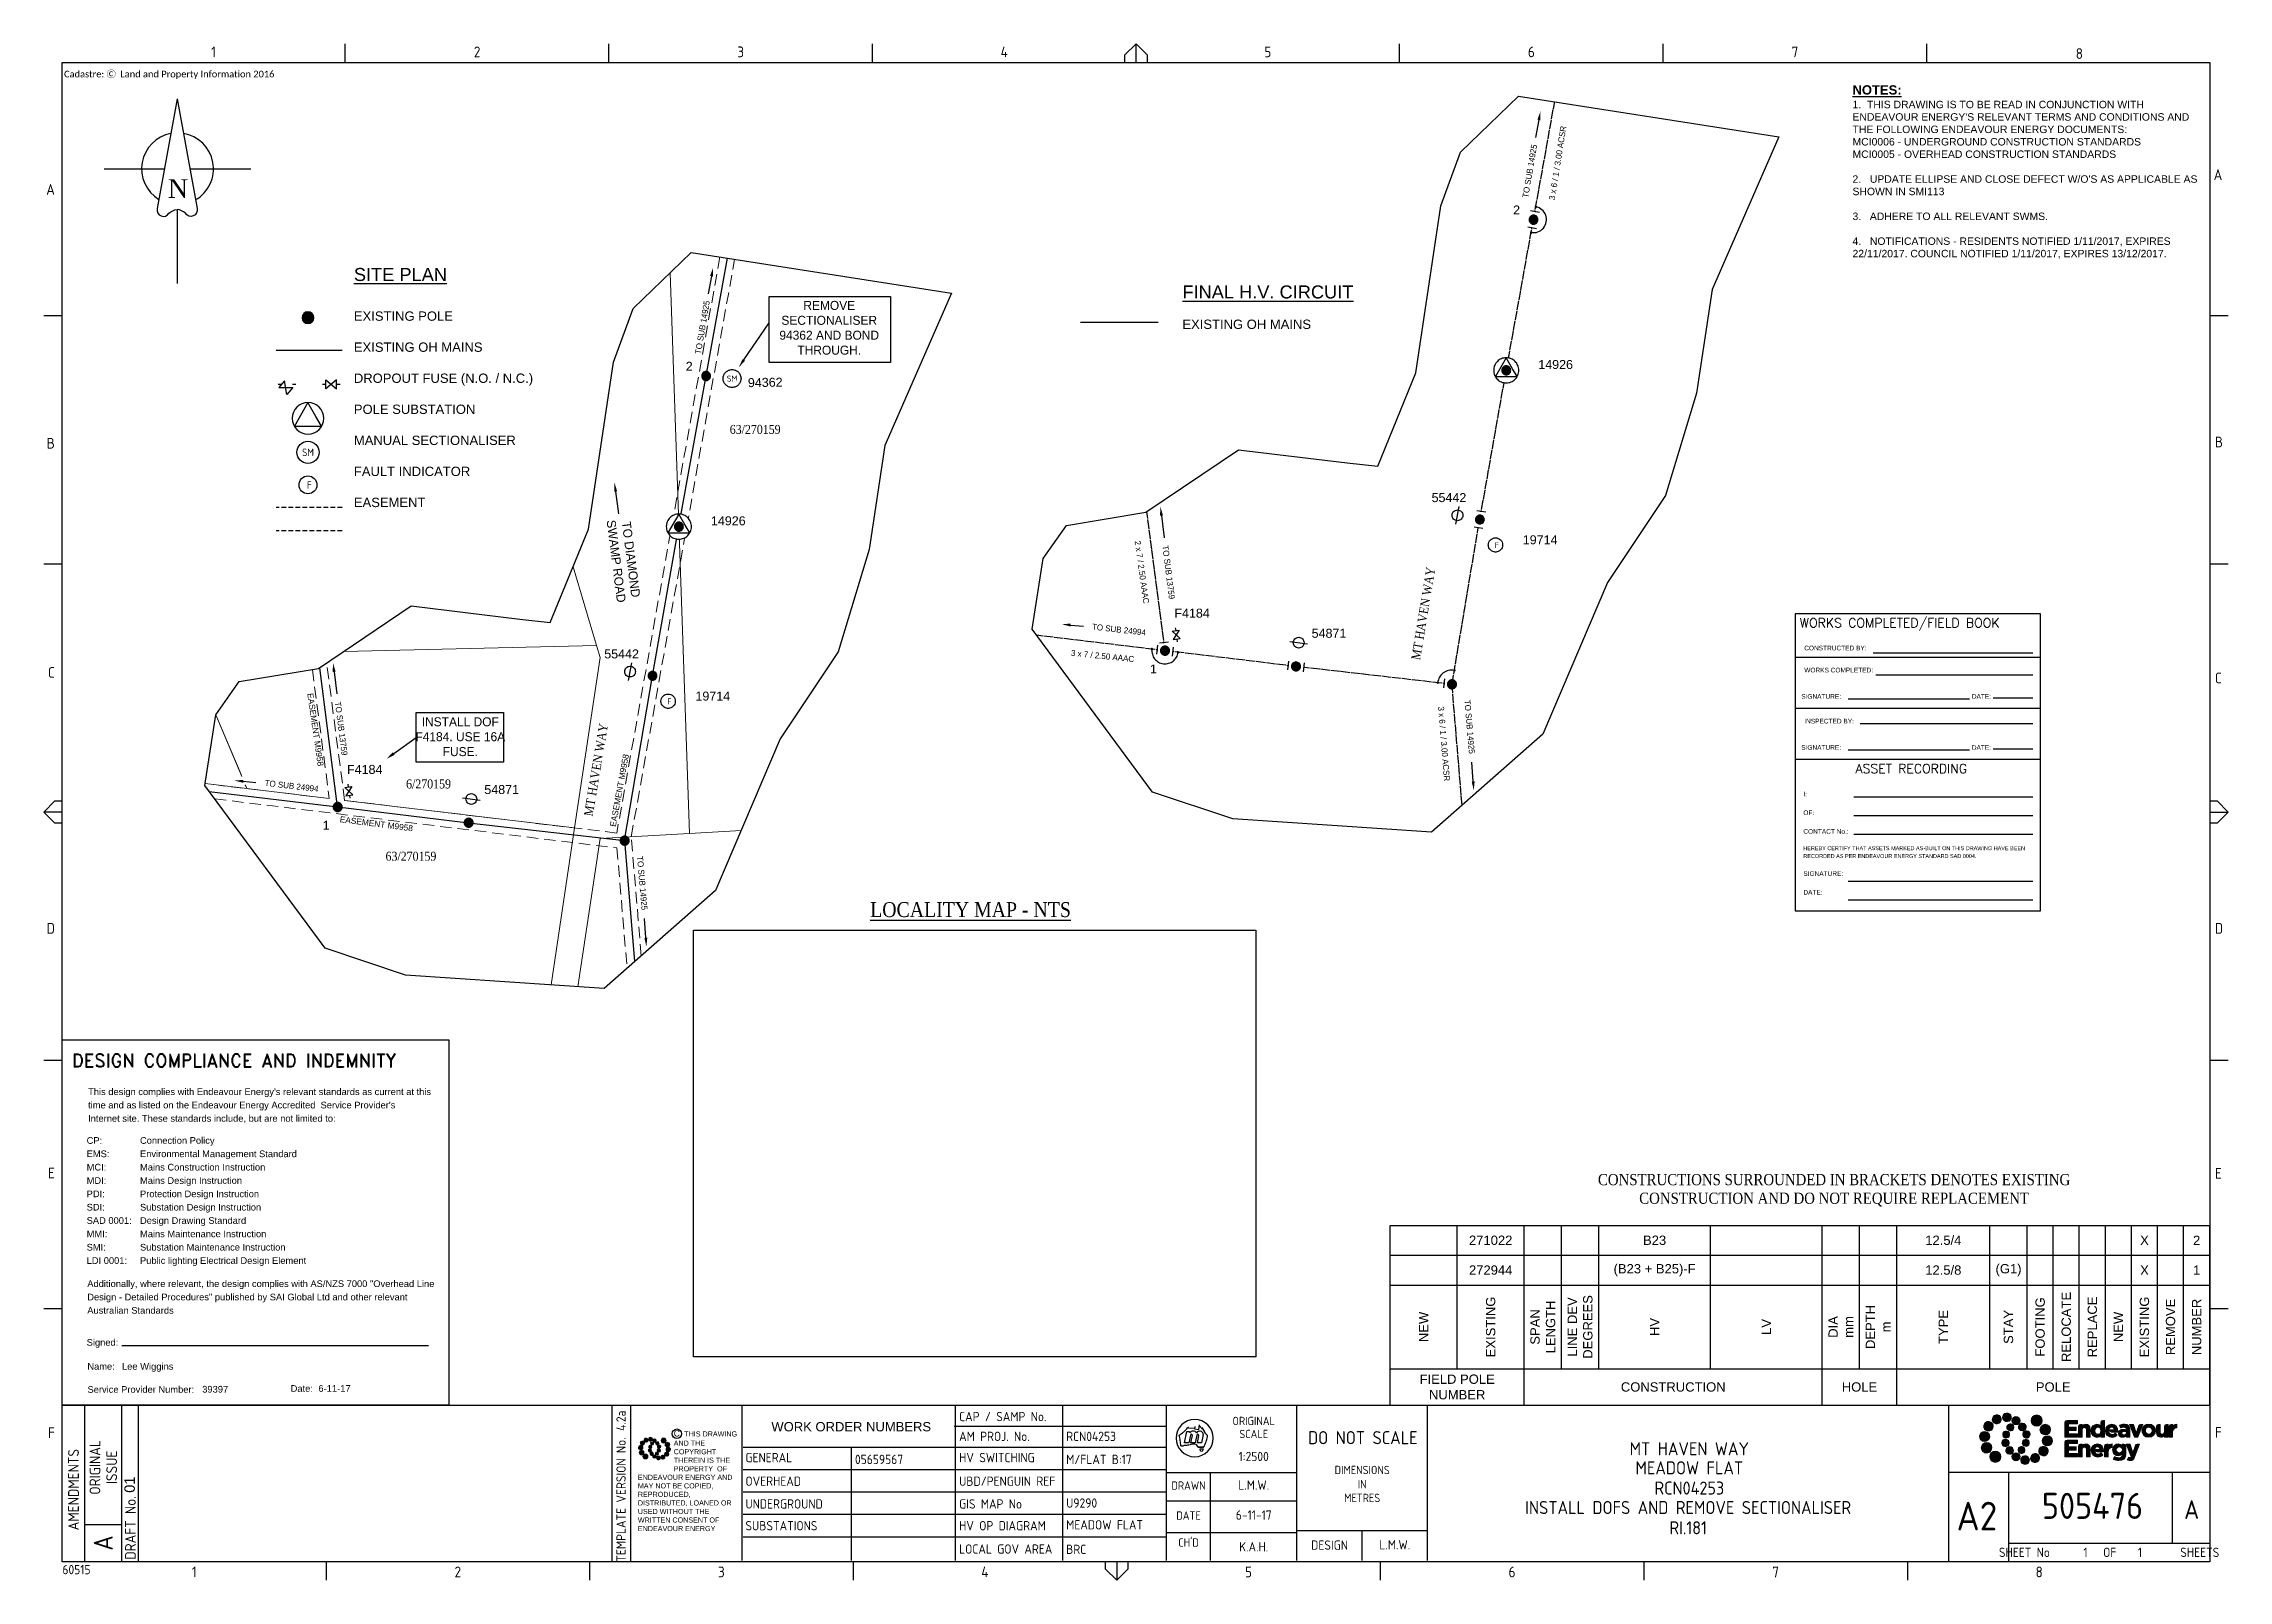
# Paper-space layout 'A2' of a CAD drawing. Header units: metres, sheet in millimetres. Extents: x -21 to 565, y 0 to 412.
# The model-space entities are those that its viewports show. They can reach past a viewport. Long polylines and large blocks are cut down to what shows.
import ezdxf
from ezdxf import colors
from ezdxf.entities.mleader import LeaderData, LeaderLine
from ezdxf.enums import TextEntityAlignment as Align
from ezdxf.math import Vec2, Vec3

# ---------------------------------------------------------------- set-up
doc = ezdxf.new("R2010")
doc.units = ezdxf.units.M
for name, pattern in [('Cable Exist OH', [1, 1, 0]), ('HIDDEN', [0.375, 0.25, -0.125]), ('HIDDEN2', [0.1875, 0.125, -0.0625])]:
    doc.linetypes.add(name, pattern=pattern)
doc.layers.get('0').update_dxf_attribs({"color": 6})
doc.layers.add('Cadastre Land Parcels_SP_EXT', color=9, linetype='Continuous', lineweight=5)
doc.layers.add('Cadastre Other Property_SP_EXT', color=9, linetype='HIDDEN', lineweight=5)
for name, color, linetype in [('Equip_SP_HV_EXT', 7, 'Continuous'), ('Equip_SP_HV_NEW', 2, 'Continuous'), ('Mains_HV_EXT', 7, 'Continuous'), ('Mains_HV_NEW', 2, 'Continuous'), ('Mains_HV_NEW_Hardwired', 2, 'Continuous'), ('Notes', 7, 'Continuous'), ('Notes_HV_MISC', 7, 'Continuous'), ('Notes_SP_MISC', 7, 'Continuous'), ('OH_Details_SP_MISC', 7, 'Continuous'), ('Services_SP_EXT', 7, 'Continuous'), ('Sub_SP_TR_HV_LV_EXT', 7, 'Continuous'), ('Sub_SP_TR_HV_LV_SL_LS_EXT', 7, 'Continuous'), ('SupportsOH_SP_TR_HV_LV_SL_EXT', 7, 'Continuous'), ('SupportsOH_SP_TR_HV_LV_SL_MOD', 3, 'Continuous'), ('SupportsUG_SP_EXT', 7, 'Continuous')]:
    doc.layers.add(name, color=color, linetype=linetype)
doc.layers.add('Viewports', color=6, linetype='Continuous', plot=False)
doc.styles.add('1-2500_Garamond', font='GARA.TTF', dxfattribs={"height": 6})
doc.styles.add('ARIAL', font='arial.ttf', dxfattribs={"height": 2})
doc.styles.add('Elec', font='romand__.ttf')
doc.styles.add('HVSW_LABEL', font='arial.ttf')
doc.styles.add('iecARIAL', font='arial.ttf', dxfattribs={"height": 2})
doc.styles.add('iecISOCP', font='isocp.shx')
doc.styles.add('iecNAME', font='times.ttf')
doc.styles.add('IESYMBOL1', font='isocp.shx')
doc.styles.add('POLE_LABEL', font='arial.ttf')
doc.styles.get("Standard").update_dxf_attribs({"font": 'arial.ttf'})
doc.styles.add('SWITCH_LABEL', font='arial.ttf', dxfattribs={"height": 2.5})

psp = doc.layouts.new('A2')

# ---------------------------------------------------------------- texts
at = {"layer": 'Notes', "insert": (464.51, 401.27), "char_height": 3, "width": 93.7791, "attachment_point": 1, "style": 'iecISOCP'}
psp.add_mtext("{\\fArial|b1|i0|c0|p34;\\H0.83333x;\\LNOTES:\\P\\fArial|b0|i0|c0|p34;\\H0.8x;\\l1.  THIS DRAWING IS TO BE READ IN CONJUNCTION WITH ENDEAVOUR ENERGY'S RELEVANT TERMS AND CONDITIONS AND THE FOLLOWING ENDEAVOUR ENERGY DOCUMENTS:\\PMCI0006 - UNDERGROUND CONSTRUCTION STANDARDS\\PMCI0005 - OVERHEAD CONSTRUCTION STANDARDS\\P\\P2.   UPDATE ELLIPSE AND CLOSE DEFECT W/O'S AS APPLICABLE AS SHOWN IN SMI113\\P\\P3.   ADHERE TO ALL RELEVANT SWMS.\\P\\H0.99999x;\\P4.   NOTIFICATIONS - RESIDENTS NOTIFIED 1/11/2017, EXPIRES 22/11/2017. COUNCIL NOTIFIED 1/11/2017, EXPIRES 13/12/2017.}", dxfattribs=at)
at = {"layer": 'Notes', "color": 0, "linetype": 'ByBlock', "insert": (62.23, 352.23), "char_height": 3.5, "width": 61.7, "attachment_point": 1, "style": 'iecISOCP'}
psp.add_mtext('{\\fArial|b0|i0|c0|p34;\\L\\C2;SITE PLAN\\P\\P\\H0.7143x;\\l\\C7;EXISTING POLE\\P\\PEXISTING OH MAINS\\P\\PDROPOUT FUSE (N.O. / N.C.)\\P\\PPOLE SUBSTATION\\P\\PMANUAL SECTIONALISER\\P\\PFAULT INDICATOR\\P\\PEASEMENT}', dxfattribs=at)
at = {"layer": 'Notes', "color": 0, "linetype": 'ByBlock', "lineweight": -2, "insert": (284.63, 347.54), "char_height": 2, "width": 79.3007, "attachment_point": 1, "style": 'ARIAL'}
psp.add_mtext('{\\H1.75x;\\L\\C2;FINAL H.V. CIRCUIT\\H0.57143x;\\P\\l\\C7;\\P\\H1.25x;EXISTING OH MAINS\\P\\P\\P\\P^I}', dxfattribs=at)
at = {"layer": 'Notes', "color": 7, "linetype": 'Continuous', "insert": (227.76, 179.99), "char_height": 4, "attachment_point": 5, "style": 'iecARIAL'}
psp.add_mtext_dynamic_manual_height_columns('{\\fGaramond|b0|i0|c0|p18;\\LLOCALITY MAP - NTS}', width=67.9768, gutter_width=10, heights=[0], dxfattribs=at)
at = {"layer": 'Notes', "color": 7, "linetype": 'Continuous', "insert": (459.57, 104.68), "char_height": 3, "attachment_point": 5}
psp.add_mtext_dynamic_manual_height_columns('{\\fGaramond|b0|i0|c0|p18;CONSTRUCTIONS SURROUNDED IN BRACKETS DENOTES EXISTING CONSTRUCTION AND DO NOT REQUIRE REPLACEMENT}', width=148.6257, gutter_width=4, heights=[0], dxfattribs=at)

msp = doc.modelspace()

# ---------------------------------------------------------------- texts
at = {"layer": 'Cadastre Land Parcels_SP_EXT'}
for s, p in [('82', (210753.5, 6292299.2)), ('88', (210782.9, 6292196.7)), ('102', (210817.9, 6292098.8)), ('129', (211023.6, 6291850.2))]:
    msp.add_text(s, height=1.8, dxfattribs=at).set_placement(p)
at = {"layer": 'Notes', "attachment_point": 5}
for s, width, gutter_width, insert, char_height, rotation, style in [('{\\fStylus BT|b0|i0|c0|p34;TO SUB 14925}', 47.651, 10, (211042.1, 6292268.4), 4, 80.3523, 'iecARIAL'), ('{\\fStylus BT|b0|i0|c0|p34;TO SUB 13759}', 47.494, 10, (210799.7, 6291999.2), 4, 277.2813, 'iecARIAL'), ('MT HAVEN WAY', 138.11, 30, (210970.7, 6291971.5), 6, 80.5429, '1-2500_Garamond'), ('{\\fStylus BT|b0|i0|c0|p34;TO SUB 24994}', 48.647, 10, (210766.4, 6291960.7), 4, 353.5703, 'iecARIAL'), ('{\\fStylus BT|b0|i0|c0|p34;TO SUB 14925}', 46.694, 10, (211001.7, 6291895.5), 4, 274.975, 'iecARIAL')]:
    msp.add_mtext_dynamic_manual_height_columns(s, width=width, gutter_width=gutter_width, heights=[0], dxfattribs=dict(at, insert=insert, char_height=char_height, rotation=rotation, style=style))
at = {"layer": 'Notes_HV_MISC', "char_height": 4, "attachment_point": 5, "style": 'iecARIAL'}
for s, width, insert, rotation in [('{\\fStylus BT|b0|i0|c0|p34;3 x 6 / 1 / 3.00 ACSR}', 66.295, (211060.8, 6292273.8), 81.0303), ('{\\fStylus BT|b0|i0|c0|p34;2 x 7 / 2.50 AAAC}', 55.783, (210781.8, 6291999.3), 277.9593), ('{\\fStylus BT|b0|i0|c0|p34;3 x 7 / 2.50 AAAC}', 54.909, (210755.4, 6291943), 354.2483), ('{\\fStylus BT|b0|i0|c0|p34;3 x 6 / 1 / 3.00 ACSR}', 66.058, (210984.5, 6291884.1), 274.6475)]:
    msp.add_mtext_dynamic_manual_height_columns(s, width=width, gutter_width=10, heights=[0], dxfattribs=dict(at, insert=insert, rotation=rotation))
at = {"layer": 'Notes_SP_MISC', "color": 7, "linetype": 'Continuous', "char_height": 6, "attachment_point": 5, "style": 'iecARIAL'}
for s, width, insert in [('{\\fStylus BT|b0|i0|c0|p34;REMOVE SECTIONALISER 94362 AND BOND THROUGH.}', 77.345, (211127.2, 6292268.1)), ('{\\fStylus BT|b0|i0|c0|p34;INSTALL DOF F4184. USE 16A FUSE.}', 64.64, (210879.6, 6291993.7))]:
    msp.add_mtext_dynamic_manual_height_columns(s, width=width, gutter_width=10, heights=[0], dxfattribs=dict(at, insert=insert))
at = {"layer": 'Notes_SP_MISC', "color": 7, "linetype": 'Continuous', "char_height": 6, "attachment_point": 5}
for s, insert in [('{\\fGaramond|b0|i0|c0|p18;63/270159}', (211077.5, 6292199.9)), ('{\\fGaramond|b0|i0|c0|p18;6/270159}', (210858.3, 6291962)), ('{\\fGaramond|b0|i0|c0|p18;63/270159}', (210846.5, 6291913.5))]:
    msp.add_mtext_dynamic_manual_height_columns(s, width=30.103, gutter_width=4, heights=[0], dxfattribs=dict(at, insert=insert))
at = {"layer": 'Notes_SP_MISC', "insert": (210989.2, 6292112.1), "char_height": 6, "attachment_point": 5, "rotation": 277.2813, "style": 'iecARIAL'}
msp.add_mtext_dynamic_manual_height_columns('{\\fStylus BT|b0|i0|c0|p34;TO DIAMOND SWAMP ROAD}', width=63.42, gutter_width=10, heights=[0], dxfattribs=at)
at = {"layer": 'Notes_SP_MISC', "char_height": 4, "attachment_point": 5}
for width, insert, rotation in [(54.558, (210782.4, 6291998.5), 278.2687), (59.17, (210986.4, 6291957.7), 79.6401), (54.618, (210823.3, 6291935.3), 352.7528)]:
    msp.add_mtext_dynamic_manual_height_columns('{\\C9;EASEMENT M9958}', width=width, gutter_width=4, heights=[0], dxfattribs=dict(at, insert=insert, rotation=rotation))

# ---------------------------------------------------------------- blocks, each defined once
blk = doc.blocks.new('EE_LOGO_SMALL')
at = {"layer": 'Notes'}
h = blk.add_hatch(color=256, dxfattribs=at)
edge = h.paths.add_edge_path()
edge.add_spline(control_points=[(-8.4, 2), (-9.2, 2), (-9.8, 1.4), (-9.8, 0.7), (-9.9, -0.1), (-9.3, -0.7), (-8.6, -0.8), (-7.8, -0.8), (-7.2, -0.2), (-7.1, 0.5), (-7.1, 1.3), (-7.7, 1.9), (-8.4, 2)], knot_values=[0, 0, 0, 0, 1, 1, 1, 2, 2, 2, 3, 3, 3, 4, 4, 4, 4], degree=3, periodic=0)
h = blk.add_hatch(color=256, dxfattribs=at)
edge = h.paths.add_edge_path()
edge.add_spline(control_points=[(-6.8, 4.5), (-7.4, 4.8), (-8.2, 4.6), (-8.6, 4), (-8.9, 3.4), (-8.7, 2.6), (-8.1, 2.2), (-7.5, 1.9), (-6.7, 2.1), (-6.3, 2.7), (-6, 3.3), (-6.2, 4.1), (-6.8, 4.5)], knot_values=[0, 0, 0, 0, 1, 1, 1, 2, 2, 2, 3, 3, 3, 4, 4, 4, 4], degree=3, periodic=0)
h = blk.add_hatch(color=256, dxfattribs=at)
edge = h.paths.add_edge_path()
edge.add_spline(control_points=[(-4.2, 5.9), (-4.6, 6.5), (-5.3, 6.6), (-5.9, 6.3), (-6.4, 5.9), (-6.6, 5.1), (-6.2, 4.6), (-5.9, 4), (-5.1, 3.8), (-4.6, 4.2), (-4, 4.6), (-3.8, 5.3), (-4.2, 5.9)], knot_values=[0, 0, 0, 0, 1, 1, 1, 2, 2, 2, 3, 3, 3, 4, 4, 4, 4], degree=3, periodic=0)
h = blk.add_hatch(color=256, dxfattribs=at)
edge = h.paths.add_edge_path()
edge.add_spline(control_points=[(-1.3, 5.9), (-1.4, 6.5), (-2, 7), (-2.6, 6.9), (-3.3, 6.9), (-3.7, 6.3), (-3.7, 5.6), (-3.6, 5), (-3, 4.5), (-2.4, 4.6), (-1.7, 4.7), (-1.3, 5.2), (-1.3, 5.9)], knot_values=[0, 0, 0, 0, 1, 1, 1, 2, 2, 2, 3, 3, 3, 4, 4, 4, 4], degree=3, periodic=0)
h = blk.add_hatch(color=256, dxfattribs=at)
edge = h.paths.add_edge_path()
edge.add_spline(control_points=[(-2.5, 2.1), (-3, 2.2), (-3.5, 1.9), (-3.6, 1.3), (-3.7, 0.8), (-3.4, 0.3), (-2.9, 0.2), (-2.4, 0.1), (-1.9, 0.4), (-1.8, 0.9), (-1.7, 1.5), (-2, 2), (-2.5, 2.1)], knot_values=[0, 0, 0, 0, 1, 1, 1, 2, 2, 2, 3, 3, 3, 4, 4, 4, 4], degree=3, periodic=0)
h = blk.add_hatch(color=256, dxfattribs=at)
edge = h.paths.add_edge_path()
edge.add_spline(control_points=[(1, 4.9), (1, 4.3), (0.5, 3.8), (-0.1, 3.8), (-0.7, 3.8), (-1.2, 4.3), (-1.2, 4.9), (-1.2, 5.5), (-0.7, 6), (-0.1, 6), (0.5, 6), (1, 5.5), (1, 4.9)], knot_values=[0, 0, 0, 0, 1, 1, 1, 2, 2, 2, 3, 3, 3, 4, 4, 4, 4], degree=3, periodic=0)
edge = h.paths.add_edge_path()
edge.add_spline(control_points=[(-1.4, 4), (-1.9, 4.1), (-2.4, 3.8), (-2.5, 3.3), (-2.6, 2.7), (-2.3, 2.2), (-1.8, 2.1), (-1.3, 2), (-0.7, 2.3), (-0.6, 2.9), (-0.5, 3.4), (-0.9, 3.9), (-1.4, 4)], knot_values=[0, 0, 0, 0, 1, 1, 1, 2, 2, 2, 3, 3, 3, 4, 4, 4, 4], degree=3, periodic=0)
h = blk.add_hatch(color=256, dxfattribs=at)
edge = h.paths.add_edge_path()
edge.add_spline(control_points=[(2.3, 2.4), (2.8, 2.8), (2.8, 3.4), (2.4, 3.9), (2, 4.3), (1.4, 4.3), (0.9, 3.9), (0.5, 3.6), (0.5, 2.9), (0.9, 2.5), (1.2, 2), (1.9, 2), (2.3, 2.4)], knot_values=[0, 0, 0, 0, 1, 1, 1, 2, 2, 2, 3, 3, 3, 4, 4, 4, 4], degree=3, periodic=0)
edge = h.paths.add_edge_path()
edge.add_spline(control_points=[(1, 4.9), (1, 4.3), (0.5, 3.8), (-0.1, 3.8), (-0.7, 3.8), (-1.2, 4.3), (-1.2, 4.9), (-1.2, 5.5), (-0.7, 6), (-0.1, 6), (0.5, 6), (1, 5.5), (1, 4.9)], knot_values=[0, 0, 0, 0, 1, 1, 1, 2, 2, 2, 3, 3, 3, 4, 4, 4, 4], degree=3, periodic=0)
h = blk.add_hatch(color=256, dxfattribs=at)
edge = h.paths.add_edge_path()
edge.add_spline(control_points=[(1, 4.9), (1, 4.3), (0.5, 3.8), (-0.1, 3.8), (-0.7, 3.8), (-1.2, 4.3), (-1.2, 4.9), (-1.2, 5.5), (-0.7, 6), (-0.1, 6), (0.5, 6), (1, 5.5), (1, 4.9)], knot_values=[0, 0, 0, 0, 1, 1, 1, 2, 2, 2, 3, 3, 3, 4, 4, 4, 4], degree=3, periodic=0)
edge = h.paths.add_edge_path(flags=16)
edge.add_spline(control_points=[(1, 4.9), (1, 4.3), (0.5, 3.8), (-0.1, 3.8), (-0.7, 3.8), (-1.2, 4.3), (-1.2, 4.9), (-1.2, 5.5), (-0.7, 6), (-0.1, 6), (0.5, 6), (1, 5.5), (1, 4.9)], knot_values=[0, 0, 0, 0, 1, 1, 1, 2, 2, 2, 3, 3, 3, 4, 4, 4, 4], degree=3, periodic=0)
h = blk.add_hatch(color=256, dxfattribs=at)
edge = h.paths.add_edge_path()
edge.add_spline(control_points=[(3, 0.2), (3.5, 0.3), (3.8, 0.9), (3.7, 1.4), (3.6, 1.9), (3, 2.3), (2.5, 2.1), (1.9, 2), (1.6, 1.4), (1.8, 0.9), (1.9, 0.4), (2.5, 0.1), (3, 0.2)], knot_values=[0, 0, 0, 0, 1, 1, 1, 2, 2, 2, 3, 3, 3, 4, 4, 4, 4], degree=3, periodic=0)
h = blk.add_hatch(color=256, dxfattribs=at)
edge = h.paths.add_edge_path()
edge.add_spline(control_points=[(7, 4.9), (7, 4), (6.3, 3.4), (5.5, 3.4), (4.6, 3.4), (4, 4), (4, 4.9), (4, 5.7), (4.6, 6.4), (5.5, 6.4), (6.3, 6.4), (7, 5.7), (7, 4.9)], knot_values=[0, 0, 0, 0, 1, 1, 1, 2, 2, 2, 3, 3, 3, 4, 4, 4, 4], degree=3, periodic=0)
h = blk.add_hatch(color=256, dxfattribs=at)
edge = h.paths.add_edge_path()
edge.add_spline(control_points=[(8.4, 1.1), (9.1, 1.5), (9.4, 2.3), (9.1, 3), (8.8, 3.7), (7.9, 4.1), (7.2, 3.8), (6.5, 3.4), (6.2, 2.6), (6.5, 1.9), (6.8, 1.2), (7.7, 0.8), (8.4, 1.1)], knot_values=[0, 0, 0, 0, 1, 1, 1, 2, 2, 2, 3, 3, 3, 4, 4, 4, 4], degree=3, periodic=0)
h = blk.add_hatch(color=256, dxfattribs=at)
edge = h.paths.add_edge_path()
edge.add_spline(control_points=[(8.3, -1.9), (9, -1.9), (9.7, -1.4), (9.7, -0.6), (9.7, 0.1), (9.2, 0.8), (8.4, 0.8), (7.7, 0.8), (7, 0.3), (7, -0.5), (6.9, -1.2), (7.5, -1.9), (8.3, -1.9)], knot_values=[0, 0, 0, 0, 1, 1, 1, 2, 2, 2, 3, 3, 3, 4, 4, 4, 4], degree=3, periodic=0)
h = blk.add_hatch(color=256, dxfattribs=at)
edge = h.paths.add_edge_path()
edge.add_spline(control_points=[(-8.5, -1.1), (-9.2, -1.4), (-9.6, -2.3), (-9.3, -3), (-8.9, -3.7), (-8.1, -4), (-7.4, -3.7), (-6.7, -3.4), (-6.3, -2.5), (-6.6, -1.8), (-7, -1.1), (-7.8, -0.8), (-8.5, -1.1)], knot_values=[0, 0, 0, 0, 1, 1, 1, 2, 2, 2, 3, 3, 3, 4, 4, 4, 4], degree=3, periodic=0)
h = blk.add_hatch(color=256, dxfattribs=at)
edge = h.paths.add_edge_path()
edge.add_spline(control_points=[(-7.1, -4.8), (-7.1, -4), (-6.5, -3.3), (-5.6, -3.3), (-4.8, -3.3), (-4.1, -4), (-4.1, -4.8), (-4.1, -5.7), (-4.8, -6.3), (-5.6, -6.3), (-6.5, -6.3), (-7.1, -5.7), (-7.1, -4.8)], knot_values=[0, 0, 0, 0, 1, 1, 1, 2, 2, 2, 3, 3, 3, 4, 4, 4, 4], degree=3, periodic=0)
h = blk.add_hatch(color=256, dxfattribs=at)
edge = h.paths.add_edge_path()
edge.add_spline(control_points=[(-3.1, -0.2), (-3.7, -0.3), (-4, -0.8), (-3.8, -1.4), (-3.7, -1.9), (-3.2, -2.2), (-2.6, -2.1), (-2.1, -1.9), (-1.8, -1.4), (-1.9, -0.9), (-2.1, -0.3), (-2.6, 0), (-3.1, -0.2)], knot_values=[0, 0, 0, 0, 1, 1, 1, 2, 2, 2, 3, 3, 3, 4, 4, 4, 4], degree=3, periodic=0)
h = blk.add_hatch(color=256, dxfattribs=at)
edge = h.paths.add_edge_path()
edge.add_spline(control_points=[(-2.5, -2.3), (-2.9, -2.7), (-3, -3.4), (-2.6, -3.8), (-2.2, -4.2), (-1.5, -4.3), (-1.1, -3.9), (-0.7, -3.5), (-0.6, -2.8), (-1, -2.4), (-1.4, -2), (-2, -1.9), (-2.5, -2.3)], knot_values=[0, 0, 0, 0, 1, 1, 1, 2, 2, 2, 3, 3, 3, 4, 4, 4, 4], degree=3, periodic=0)
h = blk.add_hatch(color=256, dxfattribs=at)
edge = h.paths.add_edge_path()
edge.add_spline(control_points=[(-1.2, -4.8), (-1.2, -4.2), (-0.7, -3.7), (-0.1, -3.7), (0.5, -3.7), (1, -4.2), (1, -4.8), (1, -5.4), (0.5, -5.9), (-0.1, -5.9), (-0.7, -5.9), (-1.2, -5.4), (-1.2, -4.8)], knot_values=[0, 0, 0, 0, 1, 1, 1, 2, 2, 2, 3, 3, 3, 4, 4, 4, 4], degree=3, periodic=0)
h = blk.add_hatch(color=256, dxfattribs=at)
edge = h.paths.add_edge_path()
edge.add_spline(control_points=[(1.2, -3.9), (1.7, -4.1), (2.2, -3.7), (2.3, -3.2), (2.5, -2.7), (2.1, -2.2), (1.6, -2.1), (1.1, -2), (0.6, -2.3), (0.5, -2.8), (0.4, -3.3), (0.7, -3.8), (1.2, -3.9)], knot_values=[0, 0, 0, 0, 1, 1, 1, 2, 2, 2, 3, 3, 3, 4, 4, 4, 4], degree=3, periodic=0)
h = blk.add_hatch(color=256, dxfattribs=at)
edge = h.paths.add_edge_path()
edge.add_spline(control_points=[(1.2, -5.8), (1.3, -6.5), (1.8, -6.9), (2.5, -6.9), (3.1, -6.8), (3.6, -6.2), (3.5, -5.6), (3.4, -5), (2.9, -4.5), (2.2, -4.6), (1.6, -4.6), (1.1, -5.2), (1.2, -5.8)], knot_values=[0, 0, 0, 0, 1, 1, 1, 2, 2, 2, 3, 3, 3, 4, 4, 4, 4], degree=3, periodic=0)
h = blk.add_hatch(color=256, dxfattribs=at)
edge = h.paths.add_edge_path()
edge.add_spline(control_points=[(2.4, -2), (2.9, -2.1), (3.4, -1.8), (3.5, -1.3), (3.6, -0.8), (3.3, -0.3), (2.8, -0.2), (2.2, -0.1), (1.7, -0.4), (1.6, -0.9), (1.5, -1.4), (1.8, -1.9), (2.4, -2)], knot_values=[0, 0, 0, 0, 1, 1, 1, 2, 2, 2, 3, 3, 3, 4, 4, 4, 4], degree=3, periodic=0)
h = blk.add_hatch(color=256, dxfattribs=at)
edge = h.paths.add_edge_path()
edge.add_spline(control_points=[(4, -5.8), (4.4, -6.4), (5.2, -6.6), (5.7, -6.2), (6.3, -5.8), (6.5, -5.1), (6.1, -4.5), (5.7, -4), (5, -3.8), (4.4, -4.2), (3.8, -4.5), (3.7, -5.3), (4, -5.8)], knot_values=[0, 0, 0, 0, 1, 1, 1, 2, 2, 2, 3, 3, 3, 4, 4, 4, 4], degree=3, periodic=0)
h = blk.add_hatch(color=256, dxfattribs=at)
edge = h.paths.add_edge_path()
edge.add_spline(control_points=[(6.7, -4.4), (7.3, -4.8), (8.1, -4.6), (8.4, -4), (8.8, -3.3), (8.6, -2.6), (8, -2.2), (7.3, -1.8), (6.6, -2.1), (6.2, -2.7), (5.8, -3.3), (6, -4.1), (6.7, -4.4)], knot_values=[0, 0, 0, 0, 1, 1, 1, 2, 2, 2, 3, 3, 3, 4, 4, 4, 4], degree=3, periodic=0)
at = {"layer": 'Notes', "lineweight": 0}
for points in [[(1.8, 2.1), (1.8, 2.1)], [(-2, -2.1), (-2, -2.1)]]:
    blk.add_lwpolyline(points, dxfattribs=at)
for points in [[(-8.4, 2), (-9.2, 2), (-9.8, 1.4), (-9.8, 0.7), (-9.9, -0.1), (-9.3, -0.7), (-8.6, -0.8), (-7.8, -0.8), (-7.2, -0.2), (-7.1, 0.5), (-7.1, 1.3), (-7.7, 1.9), (-8.4, 2)], [(-6.8, 4.5), (-7.4, 4.8), (-8.2, 4.6), (-8.6, 4), (-8.9, 3.4), (-8.7, 2.6), (-8.1, 2.2), (-7.5, 1.9), (-6.7, 2.1), (-6.3, 2.7), (-6, 3.3), (-6.2, 4.1), (-6.8, 4.5)], [(-4.2, 5.9), (-4.6, 6.5), (-5.3, 6.6), (-5.9, 6.3), (-6.4, 5.9), (-6.6, 5.1), (-6.2, 4.6), (-5.9, 4), (-5.1, 3.8), (-4.6, 4.2), (-4, 4.6), (-3.8, 5.3), (-4.2, 5.9)], [(-1.3, 5.9), (-1.4, 6.5), (-2, 7), (-2.6, 6.9), (-3.3, 6.9), (-3.7, 6.3), (-3.7, 5.6), (-3.6, 5), (-3, 4.5), (-2.4, 4.6), (-1.7, 4.7), (-1.3, 5.2), (-1.3, 5.9)], [(-2.5, 2.1), (-3, 2.2), (-3.5, 1.9), (-3.6, 1.3), (-3.7, 0.8), (-3.4, 0.3), (-2.9, 0.2), (-2.4, 0.1), (-1.9, 0.4), (-1.8, 0.9), (-1.7, 1.5), (-2, 2), (-2.5, 2.1)], [(-1.4, 4), (-1.9, 4.1), (-2.4, 3.8), (-2.5, 3.3), (-2.6, 2.7), (-2.3, 2.2), (-1.8, 2.1), (-1.3, 2), (-0.7, 2.3), (-0.6, 2.9), (-0.5, 3.4), (-0.9, 3.9), (-1.4, 4)], [(1, 4.9), (1, 4.3), (0.5, 3.8), (-0.1, 3.8), (-0.7, 3.8), (-1.2, 4.3), (-1.2, 4.9), (-1.2, 5.5), (-0.7, 6), (-0.1, 6), (0.5, 6), (1, 5.5), (1, 4.9)], [(1, 4.9), (1, 4.3), (0.5, 3.8), (-0.1, 3.8), (-0.7, 3.8), (-1.2, 4.3), (-1.2, 4.9), (-1.2, 5.5), (-0.7, 6), (-0.1, 6), (0.5, 6), (1, 5.5), (1, 4.9)], [(2.3, 2.4), (2.8, 2.8), (2.8, 3.4), (2.4, 3.9), (2, 4.3), (1.4, 4.3), (0.9, 3.9), (0.5, 3.6), (0.5, 2.9), (0.9, 2.5), (1.2, 2), (1.9, 2), (2.3, 2.4)], [(3, 0.2), (3.5, 0.3), (3.8, 0.9), (3.7, 1.4), (3.6, 1.9), (3, 2.3), (2.5, 2.1), (1.9, 2), (1.6, 1.4), (1.8, 0.9), (1.9, 0.4), (2.5, 0.1), (3, 0.2)], [(7, 4.9), (7, 4), (6.3, 3.4), (5.5, 3.4), (4.6, 3.4), (4, 4), (4, 4.9), (4, 5.7), (4.6, 6.4), (5.5, 6.4), (6.3, 6.4), (7, 5.7), (7, 4.9)], [(8.4, 1.1), (9.1, 1.5), (9.4, 2.3), (9.1, 3), (8.8, 3.7), (7.9, 4.1), (7.2, 3.8), (6.5, 3.4), (6.2, 2.6), (6.5, 1.9), (6.8, 1.2), (7.7, 0.8), (8.4, 1.1)], [(8.3, -1.9), (9, -1.9), (9.7, -1.4), (9.7, -0.6), (9.7, 0.1), (9.2, 0.8), (8.4, 0.8), (7.7, 0.8), (7, 0.3), (7, -0.5), (6.9, -1.2), (7.5, -1.9), (8.3, -1.9)], [(-8.5, -1.1), (-9.2, -1.4), (-9.6, -2.3), (-9.3, -3), (-8.9, -3.7), (-8.1, -4), (-7.4, -3.7), (-6.7, -3.4), (-6.3, -2.5), (-6.6, -1.8), (-7, -1.1), (-7.8, -0.8), (-8.5, -1.1)], [(-7.1, -4.8), (-7.1, -4), (-6.5, -3.3), (-5.6, -3.3), (-4.8, -3.3), (-4.1, -4), (-4.1, -4.8), (-4.1, -5.7), (-4.8, -6.3), (-5.6, -6.3), (-6.5, -6.3), (-7.1, -5.7), (-7.1, -4.8)], [(-3.1, -0.2), (-3.7, -0.3), (-4, -0.8), (-3.8, -1.4), (-3.7, -1.9), (-3.2, -2.2), (-2.6, -2.1), (-2.1, -1.9), (-1.8, -1.4), (-1.9, -0.9), (-2.1, -0.3), (-2.6, 0), (-3.1, -0.2)], [(-2.5, -2.3), (-2.9, -2.7), (-3, -3.4), (-2.6, -3.8), (-2.2, -4.2), (-1.5, -4.3), (-1.1, -3.9), (-0.7, -3.5), (-0.6, -2.8), (-1, -2.4), (-1.4, -2), (-2, -1.9), (-2.5, -2.3)], [(-1.2, -4.8), (-1.2, -4.2), (-0.7, -3.7), (-0.1, -3.7), (0.5, -3.7), (1, -4.2), (1, -4.8), (1, -5.4), (0.5, -5.9), (-0.1, -5.9), (-0.7, -5.9), (-1.2, -5.4), (-1.2, -4.8)], [(1.2, -3.9), (1.7, -4.1), (2.2, -3.7), (2.3, -3.2), (2.5, -2.7), (2.1, -2.2), (1.6, -2.1), (1.1, -2), (0.6, -2.3), (0.5, -2.8), (0.4, -3.3), (0.7, -3.8), (1.2, -3.9)], [(1.2, -5.8), (1.3, -6.5), (1.8, -6.9), (2.5, -6.9), (3.1, -6.8), (3.6, -6.2), (3.5, -5.6), (3.4, -5), (2.9, -4.5), (2.2, -4.6), (1.6, -4.6), (1.1, -5.2), (1.2, -5.8)], [(2.4, -2), (2.9, -2.1), (3.4, -1.8), (3.5, -1.3), (3.6, -0.8), (3.3, -0.3), (2.8, -0.2), (2.2, -0.1), (1.7, -0.4), (1.6, -0.9), (1.5, -1.4), (1.8, -1.9), (2.4, -2)], [(4, -5.8), (4.4, -6.4), (5.2, -6.6), (5.7, -6.2), (6.3, -5.8), (6.5, -5.1), (6.1, -4.5), (5.7, -4), (5, -3.8), (4.4, -4.2), (3.8, -4.5), (3.7, -5.3), (4, -5.8)], [(6.7, -4.4), (7.3, -4.8), (8.1, -4.6), (8.4, -4), (8.8, -3.3), (8.6, -2.6), (8, -2.2), (7.3, -1.8), (6.6, -2.1), (6.2, -2.7), (5.8, -3.3), (6, -4.1), (6.7, -4.4)]]:
    blk.add_open_spline(points, degree=3, knots=[0, 0, 0, 0, 1, 1, 1, 2, 2, 2, 3, 3, 3, 4, 4, 4, 4], dxfattribs=at)
blk = doc.blocks.new('EE_COPYRIGHT_A2')
at = {"layer": 'Notes'}
blk.add_circle((9.53, -0.82), 1.15, dxfattribs=at)
at = {"xscale": 0.4, "yscale": 0.4, "zscale": 0.4}
blk.add_blockref('EE_LOGO_SMALL', (4.09, -4.46), dxfattribs=at)
at = {"layer": 'Notes', "insert": (0, 0), "char_height": 1.25, "width": 24.1208, "attachment_point": 1, "style": 'ARIAL'}
blk.add_mtext('\\pt8.75;               ^I{\\H1.2x;C } THIS DRAWING\\P\\pi-8.75,l8.75,t8.75,20;       ^IAND THE ^I\\P\\pi0,t8.75;COPYRIGHT\\P\\pi-8.75,t1.25,8.75;^I^ITHEREIN IS THE PROPERTY  OF \\P\\pi0,l0,t1.25;ENDEAVOUR ENERGY AND MAY NOT BE COPIED, REPRODUCED, DISTRIBUTED, LOANED OR USED WITHOUT THE WRITTEN CONSENT OF ENDEAVOUR ENERGY', dxfattribs=at)
blk = doc.blocks.new('EE_LOGO')
h = blk.add_hatch(color=7)
edge = h.paths.add_edge_path()
edge.add_spline(control_points=[(-21.12, 5.87), (-21.48, 6.44), (-22.24, 6.61), (-22.81, 6.24), (-23.37, 5.88), (-23.54, 5.12), (-23.17, 4.55), (-22.81, 3.98), (-22.05, 3.82), (-21.48, 4.19), (-20.92, 4.55), (-20.75, 5.31), (-21.12, 5.87)], knot_values=[0, 0, 0, 0, 1, 1, 1, 2, 2, 2, 3, 3, 3, 4, 4, 4, 4], degree=3, periodic=0)
h = blk.add_hatch(color=7)
edge = h.paths.add_edge_path()
edge.add_spline(control_points=[(-18.27, 5.87), (-18.34, 6.5), (-18.91, 6.97), (-19.54, 6.9), (-20.18, 6.84), (-20.65, 6.27), (-20.58, 5.63), (-20.52, 4.99), (-19.95, 4.53), (-19.31, 4.59), (-18.67, 4.66), (-18.21, 5.23), (-18.27, 5.87)], knot_values=[0, 0, 0, 0, 1, 1, 1, 2, 2, 2, 3, 3, 3, 4, 4, 4, 4], degree=3, periodic=0)
h = blk.add_hatch(color=7)
edge = h.paths.add_edge_path()
edge.add_spline(control_points=[(-15.91, 4.86), (-15.91, 4.26), (-16.4, 3.77), (-17, 3.77), (-17.6, 3.77), (-18.08, 4.26), (-18.08, 4.86), (-18.08, 5.46), (-17.6, 5.95), (-17, 5.95), (-16.4, 5.95), (-15.91, 5.46), (-15.91, 4.86)], knot_values=[0, 0, 0, 0, 1, 1, 1, 2, 2, 2, 3, 3, 3, 4, 4, 4, 4], degree=3, periodic=0)
edge = h.paths.add_edge_path()
edge.add_spline(control_points=[(-18.29, 3.97), (-18.8, 4.08), (-19.3, 3.76), (-19.41, 3.25), (-19.52, 2.74), (-19.2, 2.23), (-18.69, 2.12), (-18.18, 2.01), (-17.67, 2.33), (-17.56, 2.84), (-17.45, 3.35), (-17.78, 3.86), (-18.29, 3.97)], knot_values=[0, 0, 0, 0, 1, 1, 1, 2, 2, 2, 3, 3, 3, 4, 4, 4, 4], degree=3, periodic=0)
h = blk.add_hatch(color=7)
edge = h.paths.add_edge_path()
edge.add_spline(control_points=[(-14.59, 2.36), (-14.16, 2.75), (-14.12, 3.41), (-14.51, 3.84), (-14.89, 4.27), (-15.55, 4.31), (-15.99, 3.93), (-16.42, 3.54), (-16.46, 2.88), (-16.07, 2.45), (-15.69, 2.01), (-15.02, 1.98), (-14.59, 2.36)], knot_values=[0, 0, 0, 0, 1, 1, 1, 2, 2, 2, 3, 3, 3, 4, 4, 4, 4], degree=3, periodic=0)
edge = h.paths.add_edge_path()
edge.add_spline(control_points=[(-15.91, 4.86), (-15.91, 4.26), (-16.4, 3.77), (-17, 3.77), (-17.6, 3.77), (-18.08, 4.26), (-18.08, 4.86), (-18.08, 5.46), (-17.6, 5.95), (-17, 5.95), (-16.4, 5.95), (-15.91, 5.46), (-15.91, 4.86)], knot_values=[0, 0, 0, 0, 1, 1, 1, 2, 2, 2, 3, 3, 3, 4, 4, 4, 4], degree=3, periodic=0)
h = blk.add_hatch(color=7)
edge = h.paths.add_edge_path()
edge.add_spline(control_points=[(-15.91, 4.86), (-15.91, 4.26), (-16.4, 3.77), (-17, 3.77), (-17.6, 3.77), (-18.08, 4.26), (-18.08, 4.86), (-18.08, 5.46), (-17.6, 5.95), (-17, 5.95), (-16.4, 5.95), (-15.91, 5.46), (-15.91, 4.86)], knot_values=[0, 0, 0, 0, 1, 1, 1, 2, 2, 2, 3, 3, 3, 4, 4, 4, 4], degree=3, periodic=0)
edge = h.paths.add_edge_path(flags=16)
edge.add_spline(control_points=[(-15.91, 4.86), (-15.91, 4.26), (-16.4, 3.77), (-17, 3.77), (-17.6, 3.77), (-18.08, 4.26), (-18.08, 4.86), (-18.08, 5.46), (-17.6, 5.95), (-17, 5.95), (-16.4, 5.95), (-15.91, 5.46), (-15.91, 4.86)], knot_values=[0, 0, 0, 0, 1, 1, 1, 2, 2, 2, 3, 3, 3, 4, 4, 4, 4], degree=3, periodic=0)
h = blk.add_hatch(color=7)
edge = h.paths.add_edge_path()
edge.add_spline(control_points=[(-9.93, 4.86), (-9.93, 4.03), (-10.61, 3.35), (-11.44, 3.35), (-12.28, 3.35), (-12.95, 4.03), (-12.95, 4.86), (-12.95, 5.69), (-12.28, 6.37), (-11.44, 6.37), (-10.61, 6.37), (-9.93, 5.69), (-9.93, 4.86)], knot_values=[0, 0, 0, 0, 1, 1, 1, 2, 2, 2, 3, 3, 3, 4, 4, 4, 4], degree=3, periodic=0)
h = blk.add_hatch(color=7)
edge = h.paths.add_edge_path()
edge.add_spline(control_points=[(-25.34, 1.94), (-26.08, 1.98), (-26.72, 1.41), (-26.77, 0.66), (-26.81, -0.09), (-26.24, -0.72), (-25.49, -0.77), (-24.74, -0.81), (-24.1, -0.24), (-24.06, 0.51), (-24.02, 1.25), (-24.59, 1.89), (-25.34, 1.94)], knot_values=[0, 0, 0, 0, 1, 1, 1, 2, 2, 2, 3, 3, 3, 4, 4, 4, 4], degree=3, periodic=0)
h = blk.add_hatch(color=7)
edge = h.paths.add_edge_path()
edge.add_spline(control_points=[(-23.73, 4.46), (-24.34, 4.81), (-25.13, 4.61), (-25.49, 3.99), (-25.85, 3.38), (-25.64, 2.59), (-25.03, 2.23), (-24.41, 1.87), (-23.63, 2.08), (-23.27, 2.69), (-22.91, 3.31), (-23.12, 4.1), (-23.73, 4.46)], knot_values=[0, 0, 0, 0, 1, 1, 1, 2, 2, 2, 3, 3, 3, 4, 4, 4, 4], degree=3, periodic=0)
h = blk.add_hatch(color=7)
edge = h.paths.add_edge_path()
edge.add_spline(control_points=[(-19.43, 2.06), (-19.94, 2.17), (-20.44, 1.84), (-20.55, 1.33), (-20.66, 0.82), (-20.34, 0.32), (-19.83, 0.21), (-19.32, 0.1), (-18.81, 0.42), (-18.71, 0.93), (-18.59, 1.44), (-18.92, 1.95), (-19.43, 2.06)], knot_values=[0, 0, 0, 0, 1, 1, 1, 2, 2, 2, 3, 3, 3, 4, 4, 4, 4], degree=3, periodic=0)
h = blk.add_hatch(color=7)
edge = h.paths.add_edge_path()
edge.add_spline(control_points=[(-13.94, 0.18), (-13.41, 0.32), (-13.09, 0.87), (-13.23, 1.4), (-13.37, 1.93), (-13.92, 2.25), (-14.45, 2.11), (-14.98, 1.97), (-15.3, 1.42), (-15.16, 0.89), (-15.02, 0.36), (-14.47, 0.04), (-13.94, 0.18)], knot_values=[0, 0, 0, 0, 1, 1, 1, 2, 2, 2, 3, 3, 3, 4, 4, 4, 4], degree=3, periodic=0)
h = blk.add_hatch(color=7)
edge = h.paths.add_edge_path()
edge.add_spline(control_points=[(-8.55, 1.13), (-7.83, 1.45), (-7.5, 2.29), (-7.82, 3.01), (-8.14, 3.73), (-8.98, 4.06), (-9.7, 3.74), (-10.42, 3.42), (-10.75, 2.58), (-10.43, 1.86), (-10.11, 1.14), (-9.27, 0.81), (-8.55, 1.13)], knot_values=[0, 0, 0, 0, 1, 1, 1, 2, 2, 2, 3, 3, 3, 4, 4, 4, 4], degree=3, periodic=0)
h = blk.add_hatch(color=7)
edge = h.paths.add_edge_path()
edge.add_spline(control_points=[(-8.66, -1.92), (-7.91, -1.96), (-7.27, -1.39), (-7.23, -0.64), (-7.19, 0.1), (-7.76, 0.74), (-8.51, 0.78), (-9.25, 0.83), (-9.89, 0.26), (-9.94, -0.49), (-9.98, -1.24), (-9.41, -1.88), (-8.66, -1.92)], knot_values=[0, 0, 0, 0, 1, 1, 1, 2, 2, 2, 3, 3, 3, 4, 4, 4, 4], degree=3, periodic=0)
h = blk.add_hatch(color=7)
edge = h.paths.add_edge_path()
edge.add_spline(control_points=[(-3.85, 0.44), (-3.85, 0.44), (-3.85, 4.25), (-3.85, 4.3), (-3.85, 4.35), (-3.85, 4.86), (-3.29, 4.86), (-2.74, 4.86), (-0.49, 4.86), (-0.49, 4.86), (-0.49, 4.86), (-0.49, 4), (-0.49, 4), (-0.49, 4), (-2.89, 4), (-2.89, 4), (-2.89, 4), (-2.89, 3.1), (-2.89, 3.1), (-2.89, 3.1), (-0.8, 3.1), (-0.8, 3.1), (-0.8, 3.1), (-0.8, 2.23), (-0.8, 2.23), (-0.8, 2.23), (-2.89, 2.23), (-2.89, 2.23), (-2.89, 2.23), (-2.89, 1.31), (-2.89, 1.31), (-2.89, 1.31), (-0.49, 1.31), (-0.49, 1.31), (-0.49, 1.31), (-0.49, 0.44), (-0.49, 0.44), (-0.49, 0.44), (-3.85, 0.44), (-3.85, 0.44)], knot_values=[0, 0, 0, 0, 1, 1, 1, 2, 2, 2, 3, 3, 3, 4, 4, 4, 5, 5, 5, 6, 6, 6, 7, 7, 7, 8, 8, 8, 9, 9, 9, 10, 10, 10, 11, 11, 11, 12, 12, 12, 13, 13, 13, 13], degree=3, periodic=0)
h = blk.add_hatch(color=7)
edge = h.paths.add_edge_path()
edge.add_spline(control_points=[(1.94, 0.44), (1.94, 0.44), (1.94, 2.33), (1.94, 2.33), (1.94, 2.78), (1.73, 3.02), (1.36, 3.02), (1, 3.02), (0.76, 2.78), (0.76, 2.33), (0.76, 2.33), (0.76, 0.44), (0.76, 0.44), (0.76, 0.44), (-0.2, 0.44), (-0.2, 0.44), (-0.2, 0.44), (-0.2, 3.21), (-0.2, 3.27), (-0.2, 3.33), (-0.2, 3.82), (0.36, 3.82), (0.76, 3.82), (0.76, 3.82), (0.76, 3.82), (0.76, 3.82), (0.76, 3.35), (0.76, 3.35), (0.98, 3.63), (1.27, 3.89), (1.75, 3.89), (2.48, 3.89), (2.9, 3.41), (2.9, 2.63), (2.9, 2.63), (2.9, 0.44), (2.9, 0.44), (2.9, 0.44), (1.94, 0.44), (1.94, 0.44)], knot_values=[0, 0, 0, 0, 1, 1, 1, 2, 2, 2, 3, 3, 3, 4, 4, 4, 5, 5, 5, 6, 6, 6, 7, 7, 7, 8, 8, 8, 9, 9, 9, 10, 10, 10, 11, 11, 11, 12, 12, 12, 13, 13, 13, 13], degree=3, periodic=0)
h = blk.add_hatch(color=7)
edge = h.paths.add_edge_path(flags=16)
edge.add_spline(control_points=[(5.8, 2.13), (5.8, 2.69), (5.43, 3.07), (4.98, 3.07), (4.53, 3.07), (4.15, 2.7), (4.15, 2.13), (4.15, 2.13), (4.15, 2.12), (4.15, 2.12), (4.15, 1.56), (4.53, 1.19), (4.98, 1.19), (5.43, 1.19), (5.8, 1.56), (5.8, 2.12), (5.8, 2.12), (5.8, 2.13), (5.8, 2.13)], knot_values=[0, 0, 0, 0, 1, 1, 1, 2, 2, 2, 3, 3, 3, 4, 4, 4, 5, 5, 5, 6, 6, 6, 6], degree=3, periodic=0)
edge = h.paths.add_edge_path()
edge.add_spline(control_points=[(5.79, 0.44), (5.79, 0.44), (5.79, 0.92), (5.79, 0.92), (5.55, 0.6), (5.23, 0.37), (4.73, 0.37), (3.94, 0.37), (3.19, 0.99), (3.19, 2.12), (3.19, 2.12), (3.19, 2.13), (3.19, 2.13), (3.19, 3.26), (3.93, 3.88), (4.73, 3.88), (5.24, 3.88), (5.56, 3.65), (5.79, 3.38), (5.79, 3.38), (5.79, 4.27), (5.79, 4.3), (5.79, 4.34), (5.79, 4.86), (6.34, 4.86), (6.73, 4.86), (6.75, 4.86), (6.75, 4.86), (6.75, 4.86), (6.75, 0.44), (6.75, 0.44), (6.75, 0.44), (5.79, 0.44), (5.79, 0.44)], knot_values=[0, 0, 0, 0, 1, 1, 1, 2, 2, 2, 3, 3, 3, 4, 4, 4, 5, 5, 5, 6, 6, 6, 7, 7, 7, 8, 8, 8, 9, 9, 9, 10, 10, 10, 11, 11, 11, 11], degree=3, periodic=0)
h = blk.add_hatch(color=7)
edge = h.paths.add_edge_path()
edge.add_spline(control_points=[(8.69, 3.89), (7.7, 3.89), (7.01, 3.09), (7.01, 2.13), (7.01, 2.13), (7.01, 2.12), (7.01, 2.12), (7.01, 1.08), (7.77, 0.37), (8.78, 0.37), (9.39, 0.37), (9.85, 0.61), (10.16, 1), (10.16, 1), (9.62, 1.48), (9.62, 1.48), (9.35, 1.24), (9.12, 1.14), (8.79, 1.14), (8.33, 1.13), (8, 1.49), (7.95, 1.86), (7.91, 2.18), (7.93, 2.29), (7.95, 2.43), (8.02, 2.85), (8.29, 3.12), (8.69, 3.12), (9.09, 3.12), (9.34, 2.83), (9.4, 2.4), (9.4, 2.4), (8.14, 2.4), (8.14, 2.4), (8.14, 2.4), (8.12, 1.8), (8.64, 1.8), (9.17, 1.8), (10.32, 1.8), (10.32, 1.8), (10.33, 1.89), (10.34, 1.95), (10.34, 2.04), (10.34, 2.04), (10.34, 2.05), (10.34, 2.05), (10.34, 3.01), (9.82, 3.89), (8.69, 3.89)], knot_values=[0, 0, 0, 0, 1, 1, 1, 2, 2, 2, 3, 3, 3, 4, 4, 4, 5, 5, 5, 6, 6, 6, 7, 7, 7, 8, 8, 8, 9, 9, 9, 10, 10, 10, 11, 11, 11, 12, 12, 12, 13, 13, 13, 14, 14, 14, 15, 15, 15, 16, 16, 16, 16], degree=3, periodic=0)
h = blk.add_hatch(color=7)
edge = h.paths.add_edge_path(flags=16)
edge.add_spline(control_points=[(12.69, 1.8), (12.53, 1.88), (12.31, 1.93), (12.08, 1.93), (11.67, 1.93), (11.42, 1.77), (11.42, 1.46), (11.42, 1.46), (11.42, 1.45), (11.42, 1.45), (11.42, 1.19), (11.63, 1.04), (11.94, 1.04), (12.39, 1.04), (12.69, 1.29), (12.69, 1.63), (12.69, 1.63), (12.69, 1.8), (12.69, 1.8)], knot_values=[0, 0, 0, 0, 1, 1, 1, 2, 2, 2, 3, 3, 3, 4, 4, 4, 5, 5, 5, 6, 6, 6, 6], degree=3, periodic=0)
edge = h.paths.add_edge_path()
edge.add_spline(control_points=[(12.67, 0.44), (12.67, 0.44), (12.67, 0.81), (12.67, 0.81), (12.44, 0.55), (12.12, 0.38), (11.65, 0.38), (11.01, 0.38), (10.49, 0.74), (10.49, 1.41), (10.49, 1.41), (10.49, 1.42), (10.49, 1.42), (10.49, 2.16), (11.05, 2.5), (11.85, 2.5), (12.19, 2.5), (12.44, 2.45), (12.68, 2.37), (12.68, 2.37), (12.68, 2.42), (12.68, 2.42), (12.68, 2.82), (12.43, 3.07), (11.95, 3.07), (11.59, 3.07), (11.33, 3), (11.02, 2.89), (11.02, 2.89), (10.78, 3.62), (10.78, 3.62), (11.15, 3.78), (11.52, 3.89), (12.09, 3.89), (13.14, 3.89), (13.6, 3.35), (13.6, 2.43), (13.6, 2.43), (13.6, 0.44), (13.6, 0.44), (13.6, 0.44), (12.67, 0.44), (12.67, 0.44)], knot_values=[0, 0, 0, 0, 1, 1, 1, 2, 2, 2, 3, 3, 3, 4, 4, 4, 5, 5, 5, 6, 6, 6, 7, 7, 7, 8, 8, 8, 9, 9, 9, 10, 10, 10, 11, 11, 11, 12, 12, 12, 13, 13, 13, 14, 14, 14, 14], degree=3, periodic=0)
h = blk.add_hatch(color=7)
edge = h.paths.add_edge_path()
edge.add_spline(control_points=[(15.71, 0.44), (15.71, 0.44), (14.84, 0.44), (14.84, 0.44), (14.84, 0.44), (13.51, 3.83), (13.51, 3.83), (13.51, 3.83), (14.53, 3.83), (14.53, 3.83), (14.53, 3.83), (15.28, 1.58), (15.28, 1.58), (15.28, 1.58), (15.86, 3.3), (15.86, 3.3), (15.86, 3.3), (16.02, 3.83), (16.4, 3.83), (16.78, 3.83), (17.04, 3.83), (17.04, 3.83), (17.04, 3.83), (15.71, 0.44), (15.71, 0.44)], knot_values=[0, 0, 0, 0, 1, 1, 1, 2, 2, 2, 3, 3, 3, 4, 4, 4, 5, 5, 5, 6, 6, 6, 7, 7, 7, 8, 8, 8, 8], degree=3, periodic=0)
h = blk.add_hatch(color=7)
edge = h.paths.add_edge_path(flags=16)
edge.add_spline(control_points=[(19.52, 2.16), (19.52, 2.66), (19.16, 3.09), (18.63, 3.09), (18.08, 3.09), (17.75, 2.67), (17.75, 2.17), (17.75, 2.17), (17.75, 2.16), (17.75, 2.16), (17.75, 1.66), (18.11, 1.22), (18.64, 1.22), (19.19, 1.22), (19.52, 1.65), (19.52, 2.15), (19.52, 2.15), (19.52, 2.16), (19.52, 2.16)], knot_values=[0, 0, 0, 0, 1, 1, 1, 2, 2, 2, 3, 3, 3, 4, 4, 4, 5, 5, 5, 6, 6, 6, 6], degree=3, periodic=0)
edge = h.paths.add_edge_path()
edge.add_spline(control_points=[(18.63, 0.4), (17.58, 0.4), (16.8, 1.17), (16.8, 2.15), (16.8, 2.15), (16.8, 2.16), (16.8, 2.16), (16.8, 3.13), (17.59, 3.92), (18.64, 3.92), (19.69, 3.92), (20.46, 3.14), (20.46, 2.17), (20.46, 2.17), (20.46, 2.16), (20.46, 2.16), (20.46, 1.19), (19.68, 0.4), (18.63, 0.4)], knot_values=[0, 0, 0, 0, 1, 1, 1, 2, 2, 2, 3, 3, 3, 4, 4, 4, 5, 5, 5, 6, 6, 6, 6], degree=3, periodic=0)
h = blk.add_hatch(color=7)
edge = h.paths.add_edge_path()
edge.add_spline(control_points=[(22.86, 0.44), (22.86, 0.44), (22.86, 0.92), (22.86, 0.92), (22.64, 0.64), (22.36, 0.38), (21.87, 0.38), (21.15, 0.38), (20.72, 0.86), (20.72, 1.63), (20.72, 1.63), (20.72, 3.22), (20.72, 3.27), (20.72, 3.32), (20.72, 3.82), (21.28, 3.82), (21.68, 3.82), (21.68, 3.82), (21.68, 3.82), (21.68, 3.82), (21.68, 1.94), (21.68, 1.94), (21.68, 1.48), (21.9, 1.25), (22.26, 1.25), (22.63, 1.25), (22.86, 1.48), (22.86, 1.94), (22.86, 1.94), (22.86, 3.2), (22.86, 3.27), (22.86, 3.34), (22.87, 3.82), (23.42, 3.82), (23.82, 3.82), (23.82, 3.82), (23.82, 3.82), (23.82, 3.82), (23.82, 0.44), (23.82, 0.44), (23.82, 0.44), (22.86, 0.44), (22.86, 0.44)], knot_values=[0, 0, 0, 0, 1, 1, 1, 2, 2, 2, 3, 3, 3, 4, 4, 4, 5, 5, 5, 6, 6, 6, 7, 7, 7, 8, 8, 8, 9, 9, 9, 10, 10, 10, 11, 11, 11, 12, 12, 12, 13, 13, 13, 14, 14, 14, 14], degree=3, periodic=0)
h = blk.add_hatch(color=7)
edge = h.paths.add_edge_path()
edge.add_spline(control_points=[(26.09, 2.88), (25.46, 2.88), (25.06, 2.5), (25.06, 1.69), (25.06, 1.69), (25.06, 0.44), (25.06, 0.44), (25.06, 0.44), (24.1, 0.44), (24.1, 0.44), (24.1, 0.44), (24.1, 3.24), (24.1, 3.27), (24.1, 3.3), (24.1, 3.83), (24.66, 3.83), (25.22, 3.83), (25.06, 3.83), (25.06, 3.83), (25.06, 3.83), (25.06, 3.14), (25.06, 3.14), (25.26, 3.61), (25.58, 3.91), (26.14, 3.89), (26.14, 3.89), (26.14, 2.88), (26.14, 2.88), (26.14, 2.88), (26.09, 2.88), (26.09, 2.88)], knot_values=[0, 0, 0, 0, 1, 1, 1, 2, 2, 2, 3, 3, 3, 4, 4, 4, 5, 5, 5, 6, 6, 6, 7, 7, 7, 8, 8, 8, 9, 9, 9, 10, 10, 10, 10], degree=3, periodic=0)
h = blk.add_hatch(color=7)
edge = h.paths.add_edge_path()
edge.add_spline(control_points=[(-25.45, -1.11), (-26.17, -1.43), (-26.5, -2.27), (-26.18, -2.99), (-25.86, -3.71), (-25.02, -4.04), (-24.3, -3.72), (-23.58, -3.4), (-23.25, -2.56), (-23.57, -1.84), (-23.88, -1.12), (-24.72, -0.79), (-25.45, -1.11)], knot_values=[0, 0, 0, 0, 1, 1, 1, 2, 2, 2, 3, 3, 3, 4, 4, 4, 4], degree=3, periodic=0)
h = blk.add_hatch(color=7)
edge = h.paths.add_edge_path()
edge.add_spline(control_points=[(-24.06, -4.84), (-24.06, -4.01), (-23.39, -3.33), (-22.55, -3.33), (-21.72, -3.33), (-21.04, -4.01), (-21.04, -4.84), (-21.04, -5.68), (-21.72, -6.35), (-22.55, -6.35), (-23.39, -6.35), (-24.06, -5.68), (-24.06, -4.84)], knot_values=[0, 0, 0, 0, 1, 1, 1, 2, 2, 2, 3, 3, 3, 4, 4, 4, 4], degree=3, periodic=0)
h = blk.add_hatch(color=7)
edge = h.paths.add_edge_path()
edge.add_spline(control_points=[(-20.06, -0.16), (-20.59, -0.3), (-20.9, -0.85), (-20.76, -1.38), (-20.63, -1.91), (-20.08, -2.23), (-19.55, -2.09), (-19.02, -1.95), (-18.7, -1.4), (-18.84, -0.87), (-18.98, -0.34), (-19.52, -0.02), (-20.06, -0.16)], knot_values=[0, 0, 0, 0, 1, 1, 1, 2, 2, 2, 3, 3, 3, 4, 4, 4, 4], degree=3, periodic=0)
h = blk.add_hatch(color=7)
edge = h.paths.add_edge_path()
edge.add_spline(control_points=[(-19.41, -2.34), (-19.84, -2.73), (-19.88, -3.39), (-19.49, -3.82), (-19.1, -4.26), (-18.44, -4.29), (-18.01, -3.91), (-17.58, -3.52), (-17.54, -2.86), (-17.93, -2.43), (-18.31, -2), (-18.97, -1.96), (-19.41, -2.34)], knot_values=[0, 0, 0, 0, 1, 1, 1, 2, 2, 2, 3, 3, 3, 4, 4, 4, 4], degree=3, periodic=0)
h = blk.add_hatch(color=7)
edge = h.paths.add_edge_path()
edge.add_spline(control_points=[(-18.08, -4.84), (-18.08, -4.24), (-17.6, -3.76), (-17, -3.76), (-16.4, -3.76), (-15.91, -4.24), (-15.91, -4.84), (-15.91, -5.44), (-16.4, -5.93), (-17, -5.93), (-17.6, -5.93), (-18.08, -5.44), (-18.08, -4.84)], knot_values=[0, 0, 0, 0, 1, 1, 1, 2, 2, 2, 3, 3, 3, 4, 4, 4, 4], degree=3, periodic=0)
h = blk.add_hatch(color=7)
edge = h.paths.add_edge_path()
edge.add_spline(control_points=[(-15.71, -3.95), (-15.2, -4.06), (-14.69, -3.74), (-14.58, -3.23), (-14.47, -2.72), (-14.8, -2.21), (-15.31, -2.1), (-15.82, -1.99), (-16.32, -2.32), (-16.43, -2.83), (-16.54, -3.34), (-16.22, -3.84), (-15.71, -3.95)], knot_values=[0, 0, 0, 0, 1, 1, 1, 2, 2, 2, 3, 3, 3, 4, 4, 4, 4], degree=3, periodic=0)
h = blk.add_hatch(color=7)
edge = h.paths.add_edge_path()
edge.add_spline(control_points=[(-15.72, -5.85), (-15.66, -6.49), (-15.09, -6.95), (-14.45, -6.89), (-13.81, -6.82), (-13.35, -6.25), (-13.41, -5.62), (-13.48, -4.98), (-14.05, -4.51), (-14.68, -4.58), (-15.33, -4.64), (-15.79, -5.21), (-15.72, -5.85)], knot_values=[0, 0, 0, 0, 1, 1, 1, 2, 2, 2, 3, 3, 3, 4, 4, 4, 4], degree=3, periodic=0)
h = blk.add_hatch(color=7)
edge = h.paths.add_edge_path()
edge.add_spline(control_points=[(-14.57, -2.04), (-14.06, -2.15), (-13.55, -1.83), (-13.44, -1.32), (-13.33, -0.81), (-13.66, -0.3), (-14.17, -0.19), (-14.68, -0.08), (-15.18, -0.4), (-15.29, -0.92), (-15.4, -1.43), (-15.08, -1.93), (-14.57, -2.04)], knot_values=[0, 0, 0, 0, 1, 1, 1, 2, 2, 2, 3, 3, 3, 4, 4, 4, 4], degree=3, periodic=0)
h = blk.add_hatch(color=7)
edge = h.paths.add_edge_path()
edge.add_spline(control_points=[(-12.88, -5.86), (-12.52, -6.43), (-11.76, -6.59), (-11.19, -6.23), (-10.62, -5.86), (-10.46, -5.1), (-10.82, -4.53), (-11.19, -3.97), (-11.95, -3.8), (-12.51, -4.17), (-13.08, -4.53), (-13.25, -5.29), (-12.88, -5.86)], knot_values=[0, 0, 0, 0, 1, 1, 1, 2, 2, 2, 3, 3, 3, 4, 4, 4, 4], degree=3, periodic=0)
h = blk.add_hatch(color=7)
edge = h.paths.add_edge_path()
edge.add_spline(control_points=[(-10.27, -4.44), (-9.65, -4.79), (-8.86, -4.59), (-8.51, -3.97), (-8.15, -3.36), (-8.36, -2.57), (-8.97, -2.22), (-9.58, -1.86), (-10.37, -2.06), (-10.73, -2.68), (-11.09, -3.29), (-10.88, -4.08), (-10.27, -4.44)], knot_values=[0, 0, 0, 0, 1, 1, 1, 2, 2, 2, 3, 3, 3, 4, 4, 4, 4], degree=3, periodic=0)
h = blk.add_hatch(color=7)
edge = h.paths.add_edge_path()
edge.add_spline(control_points=[(-3.85, -4.84), (-3.85, -4.84), (-3.85, -1.03), (-3.85, -0.98), (-3.85, -0.94), (-3.85, -0.42), (-3.29, -0.42), (-2.74, -0.42), (-0.49, -0.42), (-0.49, -0.42), (-0.49, -0.42), (-0.49, -1.29), (-0.49, -1.29), (-0.49, -1.29), (-2.89, -1.29), (-2.89, -1.29), (-2.89, -1.29), (-2.89, -2.19), (-2.89, -2.19), (-2.89, -2.19), (-0.8, -2.19), (-0.8, -2.19), (-0.8, -2.19), (-0.8, -3.05), (-0.8, -3.05), (-0.8, -3.05), (-2.89, -3.05), (-2.89, -3.05), (-2.89, -3.05), (-2.89, -3.98), (-2.89, -3.98), (-2.89, -3.98), (-0.49, -3.98), (-0.49, -3.98), (-0.49, -3.98), (-0.49, -4.84), (-0.49, -4.84), (-0.49, -4.84), (-3.85, -4.84), (-3.85, -4.84)], knot_values=[0, 0, 0, 0, 1, 1, 1, 2, 2, 2, 3, 3, 3, 4, 4, 4, 5, 5, 5, 6, 6, 6, 7, 7, 7, 8, 8, 8, 9, 9, 9, 10, 10, 10, 11, 11, 11, 12, 12, 12, 13, 13, 13, 13], degree=3, periodic=0)
h = blk.add_hatch(color=7)
edge = h.paths.add_edge_path()
edge.add_spline(control_points=[(1.94, -4.84), (1.94, -4.84), (1.94, -2.96), (1.94, -2.96), (1.94, -2.5), (1.73, -2.27), (1.36, -2.27), (1, -2.27), (0.76, -2.5), (0.76, -2.96), (0.76, -2.96), (0.76, -4.84), (0.76, -4.84), (0.76, -4.84), (-0.2, -4.84), (-0.2, -4.84), (-0.2, -4.84), (-0.2, -2.07), (-0.2, -2.01), (-0.2, -1.96), (-0.2, -1.46), (0.36, -1.46), (0.76, -1.46), (0.76, -1.46), (0.76, -1.46), (0.76, -1.46), (0.76, -1.94), (0.76, -1.94), (0.98, -1.65), (1.27, -1.4), (1.75, -1.4), (2.48, -1.4), (2.9, -1.88), (2.9, -2.65), (2.9, -2.65), (2.9, -4.84), (2.9, -4.84), (2.9, -4.84), (1.94, -4.84), (1.94, -4.84)], knot_values=[0, 0, 0, 0, 1, 1, 1, 2, 2, 2, 3, 3, 3, 4, 4, 4, 5, 5, 5, 6, 6, 6, 7, 7, 7, 8, 8, 8, 9, 9, 9, 10, 10, 10, 11, 11, 11, 12, 12, 12, 13, 13, 13, 13], degree=3, periodic=0)
h = blk.add_hatch(color=7)
edge = h.paths.add_edge_path()
edge.add_spline(control_points=[(4.87, -1.4), (3.88, -1.4), (3.19, -2.19), (3.19, -3.16), (3.19, -3.16), (3.19, -3.17), (3.19, -3.17), (3.19, -4.21), (3.94, -4.92), (4.96, -4.92), (5.57, -4.92), (6.03, -4.68), (6.34, -4.29), (6.34, -4.29), (5.79, -3.8), (5.79, -3.8), (5.53, -4.05), (5.29, -4.14), (4.97, -4.15), (4.51, -4.16), (4.18, -3.79), (4.13, -3.42), (4.09, -3.1), (4.11, -3), (4.13, -2.86), (4.2, -2.44), (4.47, -2.17), (4.87, -2.17), (5.27, -2.17), (5.52, -2.46), (5.58, -2.89), (5.58, -2.89), (4.32, -2.89), (4.32, -2.89), (4.32, -2.89), (4.29, -3.49), (4.82, -3.49), (5.35, -3.49), (6.5, -3.49), (6.5, -3.49), (6.51, -3.4), (6.51, -3.34), (6.51, -3.25), (6.51, -3.25), (6.51, -3.23), (6.51, -3.23), (6.51, -2.27), (6, -1.4), (4.87, -1.4)], knot_values=[0, 0, 0, 0, 1, 1, 1, 2, 2, 2, 3, 3, 3, 4, 4, 4, 5, 5, 5, 6, 6, 6, 7, 7, 7, 8, 8, 8, 9, 9, 9, 10, 10, 10, 11, 11, 11, 12, 12, 12, 13, 13, 13, 14, 14, 14, 15, 15, 15, 16, 16, 16, 16], degree=3, periodic=0)
h = blk.add_hatch(color=7)
edge = h.paths.add_edge_path()
edge.add_spline(control_points=[(8.77, -2.4), (8.13, -2.4), (7.74, -2.79), (7.74, -3.6), (7.74, -3.6), (7.74, -4.85), (7.74, -4.85), (7.74, -4.85), (6.78, -4.85), (6.78, -4.85), (6.78, -4.85), (6.78, -2.05), (6.78, -2.02), (6.78, -1.99), (6.77, -1.46), (7.33, -1.46), (7.74, -1.46), (7.74, -1.46), (7.74, -1.46), (7.74, -1.46), (7.74, -2.15), (7.74, -2.15), (7.93, -1.68), (8.25, -1.37), (8.82, -1.4), (8.82, -1.4), (8.82, -2.4), (8.82, -2.4), (8.82, -2.4), (8.77, -2.4), (8.77, -2.4)], knot_values=[0, 0, 0, 0, 1, 1, 1, 2, 2, 2, 3, 3, 3, 4, 4, 4, 5, 5, 5, 6, 6, 6, 7, 7, 7, 8, 8, 8, 9, 9, 9, 10, 10, 10, 10], degree=3, periodic=0)
h = blk.add_hatch(color=7)
edge = h.paths.add_edge_path(flags=16)
edge.add_spline(control_points=[(11.56, -2.97), (11.56, -2.51), (11.2, -2.19), (10.73, -2.19), (10.26, -2.19), (9.91, -2.51), (9.91, -2.97), (9.91, -2.97), (9.91, -2.99), (9.91, -2.99), (9.91, -3.45), (10.26, -3.77), (10.73, -3.77), (11.2, -3.77), (11.56, -3.45), (11.56, -2.99), (11.56, -2.99), (11.56, -2.97), (11.56, -2.97)], knot_values=[0, 0, 0, 0, 1, 1, 1, 2, 2, 2, 3, 3, 3, 4, 4, 4, 5, 5, 5, 6, 6, 6, 6], degree=3, periodic=0)
edge = h.paths.add_edge_path()
edge.add_spline(control_points=[(10.62, -5.87), (10.07, -5.87), (9.55, -5.74), (9.12, -5.51), (9.12, -5.51), (9.45, -4.79), (9.45, -4.79), (9.8, -4.99), (10.14, -5.1), (10.59, -5.1), (11.25, -5.1), (11.56, -4.79), (11.56, -4.18), (11.56, -4.18), (11.56, -4.02), (11.56, -4.02), (11.27, -4.36), (10.96, -4.57), (10.45, -4.57), (9.66, -4.57), (8.95, -3.99), (8.95, -2.99), (8.95, -2.99), (8.95, -2.97), (8.95, -2.97), (8.95, -1.96), (9.68, -1.4), (10.45, -1.4), (10.98, -1.4), (11.29, -1.62), (11.54, -1.9), (11.54, -1.9), (11.54, -1.46), (11.54, -1.46), (11.54, -1.46), (11.54, -1.46), (11.95, -1.46), (12.51, -1.46), (12.5, -2.02), (12.5, -2.02), (12.5, -2.02), (12.5, -4.08), (12.5, -4.08), (12.5, -5.36), (11.87, -5.87), (10.62, -5.87)], knot_values=[0, 0, 0, 0, 1, 1, 1, 2, 2, 2, 3, 3, 3, 4, 4, 4, 5, 5, 5, 6, 6, 6, 7, 7, 7, 8, 8, 8, 9, 9, 9, 10, 10, 10, 11, 11, 11, 12, 12, 12, 13, 13, 13, 14, 14, 14, 15, 15, 15, 15], degree=3, periodic=0)
h = blk.add_hatch(color=7)
edge = h.paths.add_edge_path()
edge.add_spline(control_points=[(14.84, -4.92), (14.58, -5.61), (14.31, -5.87), (13.73, -5.87), (13.38, -5.87), (13.13, -5.78), (12.88, -5.64), (12.88, -5.64), (13.2, -4.94), (13.2, -4.94), (13.33, -5.02), (13.49, -5.07), (13.61, -5.07), (13.78, -5.07), (13.86, -5.02), (13.95, -4.85), (13.95, -4.85), (12.62, -1.46), (12.62, -1.46), (12.62, -1.46), (13.64, -1.46), (13.64, -1.46), (13.64, -1.46), (14.41, -3.76), (14.41, -3.76), (14.41, -3.76), (14.97, -2.01), (14.97, -2.01), (14.97, -2.01), (15.14, -1.46), (15.5, -1.46), (15.86, -1.46), (16.14, -1.46), (16.14, -1.46), (16.14, -1.46), (14.84, -4.92), (14.84, -4.92)], knot_values=[0, 0, 0, 0, 1, 1, 1, 2, 2, 2, 3, 3, 3, 4, 4, 4, 5, 5, 5, 6, 6, 6, 7, 7, 7, 8, 8, 8, 9, 9, 9, 10, 10, 10, 11, 11, 11, 12, 12, 12, 12], degree=3, periodic=0)
at = {"color": 7, "lineweight": 0}
for points in [[(-15.08, 2.11), (-15.08, 2.11)], [(-18.92, -2.1), (-18.92, -2.1)]]:
    blk.add_lwpolyline(points, dxfattribs=at)
for points, knots in [([(-21.12, 5.87), (-21.48, 6.44), (-22.24, 6.61), (-22.81, 6.24), (-23.37, 5.88), (-23.54, 5.12), (-23.17, 4.55), (-22.81, 3.98), (-22.05, 3.82), (-21.48, 4.19), (-20.92, 4.55), (-20.75, 5.31), (-21.12, 5.87)], [0, 0, 0, 0, 1, 1, 1, 2, 2, 2, 3, 3, 3, 4, 4, 4, 4]), ([(-18.27, 5.87), (-18.34, 6.5), (-18.91, 6.97), (-19.54, 6.9), (-20.18, 6.84), (-20.65, 6.27), (-20.58, 5.63), (-20.52, 4.99), (-19.95, 4.53), (-19.31, 4.59), (-18.67, 4.66), (-18.21, 5.23), (-18.27, 5.87)], [0, 0, 0, 0, 1, 1, 1, 2, 2, 2, 3, 3, 3, 4, 4, 4, 4]), ([(-15.91, 4.86), (-15.91, 4.26), (-16.4, 3.77), (-17, 3.77), (-17.6, 3.77), (-18.08, 4.26), (-18.08, 4.86), (-18.08, 5.46), (-17.6, 5.95), (-17, 5.95), (-16.4, 5.95), (-15.91, 5.46), (-15.91, 4.86)], [0, 0, 0, 0, 1, 1, 1, 2, 2, 2, 3, 3, 3, 4, 4, 4, 4]), ([(-15.91, 4.86), (-15.91, 4.26), (-16.4, 3.77), (-17, 3.77), (-17.6, 3.77), (-18.08, 4.26), (-18.08, 4.86), (-18.08, 5.46), (-17.6, 5.95), (-17, 5.95), (-16.4, 5.95), (-15.91, 5.46), (-15.91, 4.86)], [0, 0, 0, 0, 1, 1, 1, 2, 2, 2, 3, 3, 3, 4, 4, 4, 4]), ([(-9.93, 4.86), (-9.93, 4.03), (-10.61, 3.35), (-11.44, 3.35), (-12.28, 3.35), (-12.95, 4.03), (-12.95, 4.86), (-12.95, 5.69), (-12.28, 6.37), (-11.44, 6.37), (-10.61, 6.37), (-9.93, 5.69), (-9.93, 4.86)], [0, 0, 0, 0, 1, 1, 1, 2, 2, 2, 3, 3, 3, 4, 4, 4, 4]), ([(-25.34, 1.94), (-26.08, 1.98), (-26.72, 1.41), (-26.77, 0.66), (-26.81, -0.09), (-26.24, -0.72), (-25.49, -0.77), (-24.74, -0.81), (-24.1, -0.24), (-24.06, 0.51), (-24.02, 1.25), (-24.59, 1.89), (-25.34, 1.94)], [0, 0, 0, 0, 1, 1, 1, 2, 2, 2, 3, 3, 3, 4, 4, 4, 4]), ([(-23.73, 4.46), (-24.34, 4.81), (-25.13, 4.61), (-25.49, 3.99), (-25.85, 3.38), (-25.64, 2.59), (-25.03, 2.23), (-24.41, 1.87), (-23.63, 2.08), (-23.27, 2.69), (-22.91, 3.31), (-23.12, 4.1), (-23.73, 4.46)], [0, 0, 0, 0, 1, 1, 1, 2, 2, 2, 3, 3, 3, 4, 4, 4, 4]), ([(-19.43, 2.06), (-19.94, 2.17), (-20.44, 1.84), (-20.55, 1.33), (-20.66, 0.82), (-20.34, 0.32), (-19.83, 0.21), (-19.32, 0.1), (-18.81, 0.42), (-18.71, 0.93), (-18.59, 1.44), (-18.92, 1.95), (-19.43, 2.06)], [0, 0, 0, 0, 1, 1, 1, 2, 2, 2, 3, 3, 3, 4, 4, 4, 4]), ([(-18.29, 3.97), (-18.8, 4.08), (-19.3, 3.76), (-19.41, 3.25), (-19.52, 2.74), (-19.2, 2.23), (-18.69, 2.12), (-18.18, 2.01), (-17.67, 2.33), (-17.56, 2.84), (-17.45, 3.35), (-17.78, 3.86), (-18.29, 3.97)], [0, 0, 0, 0, 1, 1, 1, 2, 2, 2, 3, 3, 3, 4, 4, 4, 4]), ([(-14.59, 2.36), (-14.16, 2.75), (-14.12, 3.41), (-14.51, 3.84), (-14.89, 4.27), (-15.55, 4.31), (-15.99, 3.93), (-16.42, 3.54), (-16.46, 2.88), (-16.07, 2.45), (-15.69, 2.01), (-15.02, 1.98), (-14.59, 2.36)], [0, 0, 0, 0, 1, 1, 1, 2, 2, 2, 3, 3, 3, 4, 4, 4, 4]), ([(-13.94, 0.18), (-13.41, 0.32), (-13.09, 0.87), (-13.23, 1.4), (-13.37, 1.93), (-13.92, 2.25), (-14.45, 2.11), (-14.98, 1.97), (-15.3, 1.42), (-15.16, 0.89), (-15.02, 0.36), (-14.47, 0.04), (-13.94, 0.18)], [0, 0, 0, 0, 1, 1, 1, 2, 2, 2, 3, 3, 3, 4, 4, 4, 4]), ([(-8.55, 1.13), (-7.83, 1.45), (-7.5, 2.29), (-7.82, 3.01), (-8.14, 3.73), (-8.98, 4.06), (-9.7, 3.74), (-10.42, 3.42), (-10.75, 2.58), (-10.43, 1.86), (-10.11, 1.14), (-9.27, 0.81), (-8.55, 1.13)], [0, 0, 0, 0, 1, 1, 1, 2, 2, 2, 3, 3, 3, 4, 4, 4, 4]), ([(-8.66, -1.92), (-7.91, -1.96), (-7.27, -1.39), (-7.23, -0.64), (-7.19, 0.1), (-7.76, 0.74), (-8.51, 0.78), (-9.25, 0.83), (-9.89, 0.26), (-9.94, -0.49), (-9.98, -1.24), (-9.41, -1.88), (-8.66, -1.92)], [0, 0, 0, 0, 1, 1, 1, 2, 2, 2, 3, 3, 3, 4, 4, 4, 4]), ([(-3.85, 0.44), (-3.85, 0.44), (-3.85, 4.25), (-3.85, 4.3), (-3.85, 4.35), (-3.85, 4.86), (-3.29, 4.86), (-2.74, 4.86), (-0.49, 4.86), (-0.49, 4.86), (-0.49, 4.86), (-0.49, 4), (-0.49, 4), (-0.49, 4), (-2.89, 4), (-2.89, 4), (-2.89, 4), (-2.89, 3.1), (-2.89, 3.1), (-2.89, 3.1), (-0.8, 3.1), (-0.8, 3.1), (-0.8, 3.1), (-0.8, 2.23), (-0.8, 2.23), (-0.8, 2.23), (-2.89, 2.23), (-2.89, 2.23), (-2.89, 2.23), (-2.89, 1.31), (-2.89, 1.31), (-2.89, 1.31), (-0.49, 1.31), (-0.49, 1.31), (-0.49, 1.31), (-0.49, 0.44), (-0.49, 0.44), (-0.49, 0.44), (-3.85, 0.44), (-3.85, 0.44)], [0, 0, 0, 0, 1, 1, 1, 2, 2, 2, 3, 3, 3, 4, 4, 4, 5, 5, 5, 6, 6, 6, 7, 7, 7, 8, 8, 8, 9, 9, 9, 10, 10, 10, 11, 11, 11, 12, 12, 12, 13, 13, 13, 13]), ([(1.94, 0.44), (1.94, 0.44), (1.94, 2.33), (1.94, 2.33), (1.94, 2.78), (1.73, 3.02), (1.36, 3.02), (1, 3.02), (0.76, 2.78), (0.76, 2.33), (0.76, 2.33), (0.76, 0.44), (0.76, 0.44), (0.76, 0.44), (-0.2, 0.44), (-0.2, 0.44), (-0.2, 0.44), (-0.2, 3.21), (-0.2, 3.27), (-0.2, 3.33), (-0.2, 3.82), (0.36, 3.82), (0.76, 3.82), (0.76, 3.82), (0.76, 3.82), (0.76, 3.82), (0.76, 3.35), (0.76, 3.35), (0.98, 3.63), (1.27, 3.89), (1.75, 3.89), (2.48, 3.89), (2.9, 3.41), (2.9, 2.63), (2.9, 2.63), (2.9, 0.44), (2.9, 0.44), (2.9, 0.44), (1.94, 0.44), (1.94, 0.44)], [0, 0, 0, 0, 1, 1, 1, 2, 2, 2, 3, 3, 3, 4, 4, 4, 5, 5, 5, 6, 6, 6, 7, 7, 7, 8, 8, 8, 9, 9, 9, 10, 10, 10, 11, 11, 11, 12, 12, 12, 13, 13, 13, 13]), ([(5.79, 0.44), (5.79, 0.44), (5.79, 0.92), (5.79, 0.92), (5.55, 0.6), (5.23, 0.37), (4.73, 0.37), (3.94, 0.37), (3.19, 0.99), (3.19, 2.12), (3.19, 2.12), (3.19, 2.13), (3.19, 2.13), (3.19, 3.26), (3.93, 3.88), (4.73, 3.88), (5.24, 3.88), (5.56, 3.65), (5.79, 3.38), (5.79, 3.38), (5.79, 4.27), (5.79, 4.3), (5.79, 4.34), (5.79, 4.86), (6.34, 4.86), (6.73, 4.86), (6.75, 4.86), (6.75, 4.86), (6.75, 4.86), (6.75, 0.44), (6.75, 0.44), (6.75, 0.44), (5.79, 0.44), (5.79, 0.44)], [0, 0, 0, 0, 1, 1, 1, 2, 2, 2, 3, 3, 3, 4, 4, 4, 5, 5, 5, 6, 6, 6, 7, 7, 7, 8, 8, 8, 9, 9, 9, 10, 10, 10, 11, 11, 11, 11]), ([(5.8, 2.13), (5.8, 2.69), (5.43, 3.07), (4.98, 3.07), (4.53, 3.07), (4.15, 2.7), (4.15, 2.13), (4.15, 2.13), (4.15, 2.12), (4.15, 2.12), (4.15, 1.56), (4.53, 1.19), (4.98, 1.19), (5.43, 1.19), (5.8, 1.56), (5.8, 2.12), (5.8, 2.12), (5.8, 2.13), (5.8, 2.13)], [0, 0, 0, 0, 1, 1, 1, 2, 2, 2, 3, 3, 3, 4, 4, 4, 5, 5, 5, 6, 6, 6, 6]), ([(8.69, 3.89), (7.7, 3.89), (7.01, 3.09), (7.01, 2.13), (7.01, 2.13), (7.01, 2.12), (7.01, 2.12), (7.01, 1.08), (7.77, 0.37), (8.78, 0.37), (9.39, 0.37), (9.85, 0.61), (10.16, 1), (10.16, 1), (9.62, 1.48), (9.62, 1.48), (9.35, 1.24), (9.12, 1.14), (8.79, 1.14), (8.33, 1.13), (8, 1.49), (7.95, 1.86), (7.91, 2.18), (7.93, 2.29), (7.95, 2.43), (8.02, 2.85), (8.29, 3.12), (8.69, 3.12), (9.09, 3.12), (9.34, 2.83), (9.4, 2.4), (9.4, 2.4), (8.14, 2.4), (8.14, 2.4), (8.14, 2.4), (8.12, 1.8), (8.64, 1.8), (9.17, 1.8), (10.32, 1.8), (10.32, 1.8), (10.33, 1.89), (10.34, 1.95), (10.34, 2.04), (10.34, 2.04), (10.34, 2.05), (10.34, 2.05), (10.34, 3.01), (9.82, 3.89), (8.69, 3.89)], [0, 0, 0, 0, 1, 1, 1, 2, 2, 2, 3, 3, 3, 4, 4, 4, 5, 5, 5, 6, 6, 6, 7, 7, 7, 8, 8, 8, 9, 9, 9, 10, 10, 10, 11, 11, 11, 12, 12, 12, 13, 13, 13, 14, 14, 14, 15, 15, 15, 16, 16, 16, 16]), ([(12.67, 0.44), (12.67, 0.44), (12.67, 0.81), (12.67, 0.81), (12.44, 0.55), (12.12, 0.38), (11.65, 0.38), (11.01, 0.38), (10.49, 0.74), (10.49, 1.41), (10.49, 1.41), (10.49, 1.42), (10.49, 1.42), (10.49, 2.16), (11.05, 2.5), (11.85, 2.5), (12.19, 2.5), (12.44, 2.45), (12.68, 2.37), (12.68, 2.37), (12.68, 2.42), (12.68, 2.42), (12.68, 2.82), (12.43, 3.07), (11.95, 3.07), (11.59, 3.07), (11.33, 3), (11.02, 2.89), (11.02, 2.89), (10.78, 3.62), (10.78, 3.62), (11.15, 3.78), (11.52, 3.89), (12.09, 3.89), (13.14, 3.89), (13.6, 3.35), (13.6, 2.43), (13.6, 2.43), (13.6, 0.44), (13.6, 0.44), (13.6, 0.44), (12.67, 0.44), (12.67, 0.44)], [0, 0, 0, 0, 1, 1, 1, 2, 2, 2, 3, 3, 3, 4, 4, 4, 5, 5, 5, 6, 6, 6, 7, 7, 7, 8, 8, 8, 9, 9, 9, 10, 10, 10, 11, 11, 11, 12, 12, 12, 13, 13, 13, 14, 14, 14, 14]), ([(12.69, 1.8), (12.53, 1.88), (12.31, 1.93), (12.08, 1.93), (11.67, 1.93), (11.42, 1.77), (11.42, 1.46), (11.42, 1.46), (11.42, 1.45), (11.42, 1.45), (11.42, 1.19), (11.63, 1.04), (11.94, 1.04), (12.39, 1.04), (12.69, 1.29), (12.69, 1.63), (12.69, 1.63), (12.69, 1.8), (12.69, 1.8)], [0, 0, 0, 0, 1, 1, 1, 2, 2, 2, 3, 3, 3, 4, 4, 4, 5, 5, 5, 6, 6, 6, 6]), ([(15.71, 0.44), (15.71, 0.44), (14.84, 0.44), (14.84, 0.44), (14.84, 0.44), (13.51, 3.83), (13.51, 3.83), (13.51, 3.83), (14.53, 3.83), (14.53, 3.83), (14.53, 3.83), (15.28, 1.58), (15.28, 1.58), (15.28, 1.58), (15.86, 3.3), (15.86, 3.3), (15.86, 3.3), (16.02, 3.83), (16.4, 3.83), (16.78, 3.83), (17.04, 3.83), (17.04, 3.83), (17.04, 3.83), (15.71, 0.44), (15.71, 0.44)], [0, 0, 0, 0, 1, 1, 1, 2, 2, 2, 3, 3, 3, 4, 4, 4, 5, 5, 5, 6, 6, 6, 7, 7, 7, 8, 8, 8, 8]), ([(18.63, 0.4), (17.58, 0.4), (16.8, 1.17), (16.8, 2.15), (16.8, 2.15), (16.8, 2.16), (16.8, 2.16), (16.8, 3.13), (17.59, 3.92), (18.64, 3.92), (19.69, 3.92), (20.46, 3.14), (20.46, 2.17), (20.46, 2.17), (20.46, 2.16), (20.46, 2.16), (20.46, 1.19), (19.68, 0.4), (18.63, 0.4)], [0, 0, 0, 0, 1, 1, 1, 2, 2, 2, 3, 3, 3, 4, 4, 4, 5, 5, 5, 6, 6, 6, 6]), ([(19.52, 2.16), (19.52, 2.66), (19.16, 3.09), (18.63, 3.09), (18.08, 3.09), (17.75, 2.67), (17.75, 2.17), (17.75, 2.17), (17.75, 2.16), (17.75, 2.16), (17.75, 1.66), (18.11, 1.22), (18.64, 1.22), (19.19, 1.22), (19.52, 1.65), (19.52, 2.15), (19.52, 2.15), (19.52, 2.16), (19.52, 2.16)], [0, 0, 0, 0, 1, 1, 1, 2, 2, 2, 3, 3, 3, 4, 4, 4, 5, 5, 5, 6, 6, 6, 6]), ([(22.86, 0.44), (22.86, 0.44), (22.86, 0.92), (22.86, 0.92), (22.64, 0.64), (22.36, 0.38), (21.87, 0.38), (21.15, 0.38), (20.72, 0.86), (20.72, 1.63), (20.72, 1.63), (20.72, 3.22), (20.72, 3.27), (20.72, 3.32), (20.72, 3.82), (21.28, 3.82), (21.68, 3.82), (21.68, 3.82), (21.68, 3.82), (21.68, 3.82), (21.68, 1.94), (21.68, 1.94), (21.68, 1.48), (21.9, 1.25), (22.26, 1.25), (22.63, 1.25), (22.86, 1.48), (22.86, 1.94), (22.86, 1.94), (22.86, 3.2), (22.86, 3.27), (22.86, 3.34), (22.87, 3.82), (23.42, 3.82), (23.82, 3.82), (23.82, 3.82), (23.82, 3.82), (23.82, 3.82), (23.82, 0.44), (23.82, 0.44), (23.82, 0.44), (22.86, 0.44), (22.86, 0.44)], [0, 0, 0, 0, 1, 1, 1, 2, 2, 2, 3, 3, 3, 4, 4, 4, 5, 5, 5, 6, 6, 6, 7, 7, 7, 8, 8, 8, 9, 9, 9, 10, 10, 10, 11, 11, 11, 12, 12, 12, 13, 13, 13, 14, 14, 14, 14]), ([(26.09, 2.88), (25.46, 2.88), (25.06, 2.5), (25.06, 1.69), (25.06, 1.69), (25.06, 0.44), (25.06, 0.44), (25.06, 0.44), (24.1, 0.44), (24.1, 0.44), (24.1, 0.44), (24.1, 3.24), (24.1, 3.27), (24.1, 3.3), (24.1, 3.83), (24.66, 3.83), (25.22, 3.83), (25.06, 3.83), (25.06, 3.83), (25.06, 3.83), (25.06, 3.14), (25.06, 3.14), (25.26, 3.61), (25.58, 3.91), (26.14, 3.89), (26.14, 3.89), (26.14, 2.88), (26.14, 2.88), (26.14, 2.88), (26.09, 2.88), (26.09, 2.88)], [0, 0, 0, 0, 1, 1, 1, 2, 2, 2, 3, 3, 3, 4, 4, 4, 5, 5, 5, 6, 6, 6, 7, 7, 7, 8, 8, 8, 9, 9, 9, 10, 10, 10, 10]), ([(-25.45, -1.11), (-26.17, -1.43), (-26.5, -2.27), (-26.18, -2.99), (-25.86, -3.71), (-25.02, -4.04), (-24.3, -3.72), (-23.58, -3.4), (-23.25, -2.56), (-23.57, -1.84), (-23.88, -1.12), (-24.72, -0.79), (-25.45, -1.11)], [0, 0, 0, 0, 1, 1, 1, 2, 2, 2, 3, 3, 3, 4, 4, 4, 4]), ([(-24.06, -4.84), (-24.06, -4.01), (-23.39, -3.33), (-22.55, -3.33), (-21.72, -3.33), (-21.04, -4.01), (-21.04, -4.84), (-21.04, -5.68), (-21.72, -6.35), (-22.55, -6.35), (-23.39, -6.35), (-24.06, -5.68), (-24.06, -4.84)], [0, 0, 0, 0, 1, 1, 1, 2, 2, 2, 3, 3, 3, 4, 4, 4, 4]), ([(-20.06, -0.16), (-20.59, -0.3), (-20.9, -0.85), (-20.76, -1.38), (-20.63, -1.91), (-20.08, -2.23), (-19.55, -2.09), (-19.02, -1.95), (-18.7, -1.4), (-18.84, -0.87), (-18.98, -0.34), (-19.52, -0.02), (-20.06, -0.16)], [0, 0, 0, 0, 1, 1, 1, 2, 2, 2, 3, 3, 3, 4, 4, 4, 4]), ([(-19.41, -2.34), (-19.84, -2.73), (-19.88, -3.39), (-19.49, -3.82), (-19.1, -4.26), (-18.44, -4.29), (-18.01, -3.91), (-17.58, -3.52), (-17.54, -2.86), (-17.93, -2.43), (-18.31, -2), (-18.97, -1.96), (-19.41, -2.34)], [0, 0, 0, 0, 1, 1, 1, 2, 2, 2, 3, 3, 3, 4, 4, 4, 4]), ([(-18.08, -4.84), (-18.08, -4.24), (-17.6, -3.76), (-17, -3.76), (-16.4, -3.76), (-15.91, -4.24), (-15.91, -4.84), (-15.91, -5.44), (-16.4, -5.93), (-17, -5.93), (-17.6, -5.93), (-18.08, -5.44), (-18.08, -4.84)], [0, 0, 0, 0, 1, 1, 1, 2, 2, 2, 3, 3, 3, 4, 4, 4, 4]), ([(-15.71, -3.95), (-15.2, -4.06), (-14.69, -3.74), (-14.58, -3.23), (-14.47, -2.72), (-14.8, -2.21), (-15.31, -2.1), (-15.82, -1.99), (-16.32, -2.32), (-16.43, -2.83), (-16.54, -3.34), (-16.22, -3.84), (-15.71, -3.95)], [0, 0, 0, 0, 1, 1, 1, 2, 2, 2, 3, 3, 3, 4, 4, 4, 4]), ([(-15.72, -5.85), (-15.66, -6.49), (-15.09, -6.95), (-14.45, -6.89), (-13.81, -6.82), (-13.35, -6.25), (-13.41, -5.62), (-13.48, -4.98), (-14.05, -4.51), (-14.68, -4.58), (-15.33, -4.64), (-15.79, -5.21), (-15.72, -5.85)], [0, 0, 0, 0, 1, 1, 1, 2, 2, 2, 3, 3, 3, 4, 4, 4, 4]), ([(-14.57, -2.04), (-14.06, -2.15), (-13.55, -1.83), (-13.44, -1.32), (-13.33, -0.81), (-13.66, -0.3), (-14.17, -0.19), (-14.68, -0.08), (-15.18, -0.4), (-15.29, -0.92), (-15.4, -1.43), (-15.08, -1.93), (-14.57, -2.04)], [0, 0, 0, 0, 1, 1, 1, 2, 2, 2, 3, 3, 3, 4, 4, 4, 4]), ([(-12.88, -5.86), (-12.52, -6.43), (-11.76, -6.59), (-11.19, -6.23), (-10.62, -5.86), (-10.46, -5.1), (-10.82, -4.53), (-11.19, -3.97), (-11.95, -3.8), (-12.51, -4.17), (-13.08, -4.53), (-13.25, -5.29), (-12.88, -5.86)], [0, 0, 0, 0, 1, 1, 1, 2, 2, 2, 3, 3, 3, 4, 4, 4, 4]), ([(-10.27, -4.44), (-9.65, -4.79), (-8.86, -4.59), (-8.51, -3.97), (-8.15, -3.36), (-8.36, -2.57), (-8.97, -2.22), (-9.58, -1.86), (-10.37, -2.06), (-10.73, -2.68), (-11.09, -3.29), (-10.88, -4.08), (-10.27, -4.44)], [0, 0, 0, 0, 1, 1, 1, 2, 2, 2, 3, 3, 3, 4, 4, 4, 4]), ([(-3.85, -4.84), (-3.85, -4.84), (-3.85, -1.03), (-3.85, -0.98), (-3.85, -0.94), (-3.85, -0.42), (-3.29, -0.42), (-2.74, -0.42), (-0.49, -0.42), (-0.49, -0.42), (-0.49, -0.42), (-0.49, -1.29), (-0.49, -1.29), (-0.49, -1.29), (-2.89, -1.29), (-2.89, -1.29), (-2.89, -1.29), (-2.89, -2.19), (-2.89, -2.19), (-2.89, -2.19), (-0.8, -2.19), (-0.8, -2.19), (-0.8, -2.19), (-0.8, -3.05), (-0.8, -3.05), (-0.8, -3.05), (-2.89, -3.05), (-2.89, -3.05), (-2.89, -3.05), (-2.89, -3.98), (-2.89, -3.98), (-2.89, -3.98), (-0.49, -3.98), (-0.49, -3.98), (-0.49, -3.98), (-0.49, -4.84), (-0.49, -4.84), (-0.49, -4.84), (-3.85, -4.84), (-3.85, -4.84)], [0, 0, 0, 0, 1, 1, 1, 2, 2, 2, 3, 3, 3, 4, 4, 4, 5, 5, 5, 6, 6, 6, 7, 7, 7, 8, 8, 8, 9, 9, 9, 10, 10, 10, 11, 11, 11, 12, 12, 12, 13, 13, 13, 13]), ([(1.94, -4.84), (1.94, -4.84), (1.94, -2.96), (1.94, -2.96), (1.94, -2.5), (1.73, -2.27), (1.36, -2.27), (1, -2.27), (0.76, -2.5), (0.76, -2.96), (0.76, -2.96), (0.76, -4.84), (0.76, -4.84), (0.76, -4.84), (-0.2, -4.84), (-0.2, -4.84), (-0.2, -4.84), (-0.2, -2.07), (-0.2, -2.01), (-0.2, -1.96), (-0.2, -1.46), (0.36, -1.46), (0.76, -1.46), (0.76, -1.46), (0.76, -1.46), (0.76, -1.46), (0.76, -1.94), (0.76, -1.94), (0.98, -1.65), (1.27, -1.4), (1.75, -1.4), (2.48, -1.4), (2.9, -1.88), (2.9, -2.65), (2.9, -2.65), (2.9, -4.84), (2.9, -4.84), (2.9, -4.84), (1.94, -4.84), (1.94, -4.84)], [0, 0, 0, 0, 1, 1, 1, 2, 2, 2, 3, 3, 3, 4, 4, 4, 5, 5, 5, 6, 6, 6, 7, 7, 7, 8, 8, 8, 9, 9, 9, 10, 10, 10, 11, 11, 11, 12, 12, 12, 13, 13, 13, 13]), ([(4.87, -1.4), (3.88, -1.4), (3.19, -2.19), (3.19, -3.16), (3.19, -3.16), (3.19, -3.17), (3.19, -3.17), (3.19, -4.21), (3.94, -4.92), (4.96, -4.92), (5.57, -4.92), (6.03, -4.68), (6.34, -4.29), (6.34, -4.29), (5.79, -3.8), (5.79, -3.8), (5.53, -4.05), (5.29, -4.14), (4.97, -4.15), (4.51, -4.16), (4.18, -3.79), (4.13, -3.42), (4.09, -3.1), (4.11, -3), (4.13, -2.86), (4.2, -2.44), (4.47, -2.17), (4.87, -2.17), (5.27, -2.17), (5.52, -2.46), (5.58, -2.89), (5.58, -2.89), (4.32, -2.89), (4.32, -2.89), (4.32, -2.89), (4.29, -3.49), (4.82, -3.49), (5.35, -3.49), (6.5, -3.49), (6.5, -3.49), (6.51, -3.4), (6.51, -3.34), (6.51, -3.25), (6.51, -3.25), (6.51, -3.23), (6.51, -3.23), (6.51, -2.27), (6, -1.4), (4.87, -1.4)], [0, 0, 0, 0, 1, 1, 1, 2, 2, 2, 3, 3, 3, 4, 4, 4, 5, 5, 5, 6, 6, 6, 7, 7, 7, 8, 8, 8, 9, 9, 9, 10, 10, 10, 11, 11, 11, 12, 12, 12, 13, 13, 13, 14, 14, 14, 15, 15, 15, 16, 16, 16, 16]), ([(8.77, -2.4), (8.13, -2.4), (7.74, -2.79), (7.74, -3.6), (7.74, -3.6), (7.74, -4.85), (7.74, -4.85), (7.74, -4.85), (6.78, -4.85), (6.78, -4.85), (6.78, -4.85), (6.78, -2.05), (6.78, -2.02), (6.78, -1.99), (6.77, -1.46), (7.33, -1.46), (7.74, -1.46), (7.74, -1.46), (7.74, -1.46), (7.74, -1.46), (7.74, -2.15), (7.74, -2.15), (7.93, -1.68), (8.25, -1.37), (8.82, -1.4), (8.82, -1.4), (8.82, -2.4), (8.82, -2.4), (8.82, -2.4), (8.77, -2.4), (8.77, -2.4)], [0, 0, 0, 0, 1, 1, 1, 2, 2, 2, 3, 3, 3, 4, 4, 4, 5, 5, 5, 6, 6, 6, 7, 7, 7, 8, 8, 8, 9, 9, 9, 10, 10, 10, 10]), ([(10.62, -5.87), (10.07, -5.87), (9.55, -5.74), (9.12, -5.51), (9.12, -5.51), (9.45, -4.79), (9.45, -4.79), (9.8, -4.99), (10.14, -5.1), (10.59, -5.1), (11.25, -5.1), (11.56, -4.79), (11.56, -4.18), (11.56, -4.18), (11.56, -4.02), (11.56, -4.02), (11.27, -4.36), (10.96, -4.57), (10.45, -4.57), (9.66, -4.57), (8.95, -3.99), (8.95, -2.99), (8.95, -2.99), (8.95, -2.97), (8.95, -2.97), (8.95, -1.96), (9.68, -1.4), (10.45, -1.4), (10.98, -1.4), (11.29, -1.62), (11.54, -1.9), (11.54, -1.9), (11.54, -1.46), (11.54, -1.46), (11.54, -1.46), (11.54, -1.46), (11.95, -1.46), (12.51, -1.46), (12.5, -2.02), (12.5, -2.02), (12.5, -2.02), (12.5, -4.08), (12.5, -4.08), (12.5, -5.36), (11.87, -5.87), (10.62, -5.87)], [0, 0, 0, 0, 1, 1, 1, 2, 2, 2, 3, 3, 3, 4, 4, 4, 5, 5, 5, 6, 6, 6, 7, 7, 7, 8, 8, 8, 9, 9, 9, 10, 10, 10, 11, 11, 11, 12, 12, 12, 13, 13, 13, 14, 14, 14, 15, 15, 15, 15]), ([(11.56, -2.97), (11.56, -2.51), (11.2, -2.19), (10.73, -2.19), (10.26, -2.19), (9.91, -2.51), (9.91, -2.97), (9.91, -2.97), (9.91, -2.99), (9.91, -2.99), (9.91, -3.45), (10.26, -3.77), (10.73, -3.77), (11.2, -3.77), (11.56, -3.45), (11.56, -2.99), (11.56, -2.99), (11.56, -2.97), (11.56, -2.97)], [0, 0, 0, 0, 1, 1, 1, 2, 2, 2, 3, 3, 3, 4, 4, 4, 5, 5, 5, 6, 6, 6, 6]), ([(14.84, -4.92), (14.58, -5.61), (14.31, -5.87), (13.73, -5.87), (13.38, -5.87), (13.13, -5.78), (12.88, -5.64), (12.88, -5.64), (13.2, -4.94), (13.2, -4.94), (13.33, -5.02), (13.49, -5.07), (13.61, -5.07), (13.78, -5.07), (13.86, -5.02), (13.95, -4.85), (13.95, -4.85), (12.62, -1.46), (12.62, -1.46), (12.62, -1.46), (13.64, -1.46), (13.64, -1.46), (13.64, -1.46), (14.41, -3.76), (14.41, -3.76), (14.41, -3.76), (14.97, -2.01), (14.97, -2.01), (14.97, -2.01), (15.14, -1.46), (15.5, -1.46), (15.86, -1.46), (16.14, -1.46), (16.14, -1.46), (16.14, -1.46), (14.84, -4.92), (14.84, -4.92)], [0, 0, 0, 0, 1, 1, 1, 2, 2, 2, 3, 3, 3, 4, 4, 4, 5, 5, 5, 6, 6, 6, 7, 7, 7, 8, 8, 8, 9, 9, 9, 10, 10, 10, 11, 11, 11, 12, 12, 12, 12])]:
    blk.add_open_spline(points, degree=3, knots=knots, dxfattribs=at)
blk = doc.blocks.new('A2_FRAME_TITLE')
at = {"layer": 'Notes', "color": 7}
for p, q in [((80.93, 407.42), (80.93, 412.42)), ((151.68, 407.42), (151.68, 412.42)), ((222.43, 407.42), (222.43, 412.42)), ((290.18, 409.42), (293.18, 412.42)), ((293.18, 412.42), (296.18, 409.42)), ((293.18, 407.42), (293.18, 412.42)), ((363.93, 407.42), (363.93, 412.42)), ((434.68, 407.42), (434.68, 412.42)), ((505.43, 407.42), (505.43, 412.42)), ((290.18, 407.42), (290.18, 409.42)), ((296.18, 409.42), (296.18, 407.42)), ((-0.03, 339.5), (4.97, 339.5)), ((581.39, 339.5), (586.39, 339.5)), ((-0.03, 272.85), (4.97, 272.85)), ((581.39, 272.85), (586.39, 272.85)), ((-0.03, 206.21), (2.97, 209.21)), ((2.97, 203.21), (-0.03, 206.21)), ((4.97, 206.21), (-0.03, 206.21)), ((2.97, 209.21), (4.97, 209.21)), ((581.39, 209.21), (583.39, 209.21)), ((581.39, 206.21), (586.39, 206.21)), ((583.39, 209.21), (586.39, 206.21)), ((586.39, 206.21), (583.39, 203.21)), ((4.97, 203.21), (2.97, 203.21)), ((583.39, 203.21), (581.39, 203.21)), ((-0.03, 139.56), (4.97, 139.56)), ((581.39, 139.56), (586.39, 139.56)), ((-0.03, 72.91), (4.97, 72.91)), ((581.39, 72.91), (586.39, 72.91)), ((4.97, 5), (4.97, 47)), ((10.97, 5), (10.97, 47)), ((20.97, 5), (20.97, 47)), ((25.42, 5.13), (25.42, 47.13)), ((273.43, 47), (273.43, 5.35)), ((244.39, 41.35), (301.39, 41.35)), ((309, 41.31), (308.88, 40.62)), ((310.02, 40.5), (310.21, 41.75)), ((310.21, 41.4), (310.4, 41.36)), ((187.7, 35.71), (244.7, 35.71)), ((216.74, 35.71), (216.74, 5.35)), ((244.39, 35.71), (301.39, 35.71)), ((306.23, 36.89), (306.84, 39.96)), ((307.37, 36.89), (306.23, 36.89)), ((306.84, 39.96), (307.58, 39.96)), ((307.23, 40.84), (309, 40.96)), ((307.78, 38.96), (307.37, 36.89)), ((307.58, 39.96), (307.64, 39.57)), ((307.94, 36.89), (308.33, 38.85)), ((309.08, 36.89), (307.94, 36.89)), ((308.88, 40.62), (310.02, 40.5)), ((309.49, 38.96), (309.08, 36.89)), ((309.65, 36.89), (310.04, 38.85)), ((310.79, 36.89), (309.65, 36.89)), ((311.29, 35.69), (309.88, 35.77)), ((309.88, 35.77), (311.29, 35.69)), ((311.29, 35.69), (309.88, 35.77)), ((310.52, 34.69), (310.44, 35.26)), ((310.44, 35.26), (311.17, 35.26)), ((311.24, 39.14), (310.79, 36.89)), ((310.85, 40.98), (311.68, 39.69)), ((311.17, 35.26), (310.96, 34.53)), ((187.7, 29.71), (244.7, 29.71)), ((244.39, 29.71), (301.39, 29.71)), ((310.96, 34.53), (310.52, 34.69)), ((187.7, 23.71), (244.7, 23.71)), ((244.39, 23.71), (301.39, 23.71)), ((313.17, 5.35), (313.17, 28.92)), ((187.7, 17.71), (244.7, 17.71)), ((244.39, 17.71), (301.39, 17.71)), ((301.39, 21.35), (336.39, 21.35)), ((10.97, 15), (20.97, 15)), ((301.39, 12.85), (336.39, 12.85)), ((353.89, 5.35), (353.89, 13.35)), ((187.7, 11.71), (244.7, 11.71)), ((244.39, 11.71), (301.39, 11.71)), ((75.75, 5), (75.75, 0)), ((146.5, 5), (146.5, 0)), ((217.25, 5), (217.25, 0)), ((285, 3), (285, 5)), ((288, 0), (285, 3)), ((288, 5), (288, 0)), ((291, 3), (288, 0)), ((291, 5), (291, 3)), ((358.75, 5), (358.75, 0)), ((429.5, 5), (429.5, 0)), ((500.25, 5), (500.25, 0))]:
    blk.add_line(p, q, dxfattribs=at)
at = {"layer": 'Notes', "color": 3}
for p, q in [((4.97, 5), (4.97, 407.42)), ((4.97, 407.42), (165.29, 407.42)), ((165.29, 407.42), (581.39, 407.42)), ((581.39, 407.42), (581.39, 5)), ((4.97, 47), (129.55, 47)), ((129.55, 47), (187.34, 47)), ((152.45, 47), (152.45, 5)), ((157.45, 47), (157.45, 5)), ((244.7, 5.35), (244.7, 47)), ((301.39, 5.35), (301.39, 47)), ((336.39, 5.35), (336.39, 47)), ((371.39, 5.35), (371.39, 47)), ((511.39, 5), (511.39, 47)), ((511.39, 29), (581.39, 29)), ((527.39, 29), (527.39, 5)), ((571.39, 10), (571.39, 29)), ((336.39, 13.35), (371.39, 13.35)), ((527.39, 10), (581.39, 10)), ((142.23, 5), (4.97, 5)), ((581.39, 5), (142.23, 5))]:
    blk.add_line(p, q, dxfattribs=at)
at = {"layer": 'Notes', "color": 3, "linetype": 'Continuous'}
for q in [(581.39, 47), (187.34, 5.35)]:
    blk.add_line((187.34, 47), q, dxfattribs=at)
at = {"layer": 'Notes', "color": 7, "linetype": 'Continuous'}
blk.add_line((301.39, 28.92), (336.39, 28.92), dxfattribs=at)
at = {"layer": 'Notes', "color": 7}
for centre, radius, start, end in [((308.93, 38.16), 5, 0, 180), ((301.88, 44.96), 6.54, 319.30467, 324.87822), ((335.37, 55.86), 28.87, 210.14832, 211.86006), ((308.93, 38.16), 5, 180, 0), ((299.08, 47.89), 10.59, 302.58406, 308.15761), ((283.95, 34.41), 21.32, 10.30532, 12.33056), ((283.95, 34.41), 21.32, 8.27952, 10.30476), ((285.25, 34.6), 20.01, 6.25393, 8.27917), ((285.25, 34.6), 20.01, 4.22906, 6.2543), ((305.39, 38.22), 2.15, 265.17341, 270.05038), ((305.39, 38.3), 2.24, 270.04379, 274.73222), ((305.31, 39.22), 3.15, 274.73578, 283.08123), ((299.08, 47.89), 10.59, 308.157, 313.73055), ((307.14, 31.34), 4.93, 97.74193, 103.08139), ((301.88, 44.96), 6.54, 313.73091, 319.30446), ((303.42, 58.67), 22.65, 277.74178, 280.88254), ((308.54, 39.01), 1.06, 31.78835, 148.21165), ((308.57, 31.88), 4.63, 85.46129, 100.88239), ((308.05, 38.91), 0.28, 348.69105, 168.69105), ((308.87, 35.58), 0.924, 46.58754, 85.46121), ((310.28, 39.1), 0.961, 2.59815, 150.80981), ((309.76, 38.91), 0.28, 348.69107, 168.69107), ((308.02, 34.68), 2.16, 30.18853, 46.58787), ((310.79, 36.25), 0.75, 311.60829, 321.07916), ((310.85, 36.2), 0.675, 321.08379, 331.59821), ((304.68, 39.54), 7.69, 331.5942, 341.88974), ((233.68, -11.42), 93.25, 33.10964, 33.23409), ((315.21, 41.76), 4.09, 213.11509, 222.41459), ((299.36, 41.28), 13.29, 341.89012, 347.84341), ((312.55, 39.33), 0.484, 222.41995, 236.44219), ((312.74, 39.6), 0.815, 236.43588, 244.74219), ((310.62, 38.85), 1.76, 347.84337, 354.14088), ((310.78, 38.84), 1.61, 354.14364, 1.03424)]:
    blk.add_arc(centre, radius, start, end, dxfattribs=at)
blk.add_blockref('EE_LOGO', (546.39, 38))
at = {"xscale": 1.1, "yscale": 1.1, "zscale": 1.1}
blk.add_blockref('EE_COPYRIGHT_A2', (159.46, 40.25), dxfattribs=at)
blk.add_attdef('DRAFT_NUM', (24.44, 23.49), '', height=2.8, rotation=90)
at = {"layer": 'Notes', "color": 7, "style": 'iecISOCP'}
for s, p in [('1', (45.56, 407.92)), ('2', (116.31, 407.92)), ('3', (187.06, 407.92)), ('4', (257.81, 407.92)), ('5', (328.56, 407.92)), ('6', (399.31, 407.92)), ('7', (470.06, 407.92)), ('8', (546.4, 407.47))]:
    blk.add_text(s, height=2.88, dxfattribs=at).set_placement(p, align=Align.BOTTOM_CENTER)
for s, p in [('A', (582.45, 377.26)), ('B', (582.77, 305.5)), ('C', (582.77, 242.18)), ('D', (582.77, 174.97)), ('E', (582.77, 109.24)), ('F', (582.77, 39.66))]:
    blk.add_text(s, height=2.88, dxfattribs=at).set_placement(p, align=Align.MIDDLE_LEFT)
for s, p in [('A', (2.97, 373.29)), ('B', (2.97, 305.18)), ('C', (2.97, 243.66)), ('D', (2.97, 174.99)), ('E', (2.97, 109.29)), ('F', (2.97, 39.6))]:
    blk.add_text(s, height=2.88, dxfattribs=at).set_placement(p, align=Align.MIDDLE_RIGHT)
at = {"layer": 'Notes', "style": 'ARIAL'}
blk.add_text('WORK ORDER NUMBERS', height=2.5, dxfattribs=at).set_placement((216.74, 39.97), align=Align.CENTER)
at = {"layer": 'Notes', "color": 7, "style": 'iecISOCP'}
for s, p in [('CAP / SAMP No.', (245.7, 42.7)), ('AM PROJ. No.', (245.7, 37.39)), ('GENERAL', (188.34, 31.69)), ('HV SWITCHING', (245.7, 31.69)), ('OVERHEAD', (188.34, 25.35)), ('UBD/PENGUIN REF', (245.7, 25.35)), ('UNDERGROUND', (188.34, 19.25)), ('GIS MAP No', (245.7, 19.25)), ('SUBSTATIONS', (188.34, 13.4)), ('HV OP DIAGRAM', (245.7, 13.4)), ('LOCAL GOV AREA', (245.7, 7.14))]:
    blk.add_text(s, height=2.5, dxfattribs=at).set_placement(p)
for s, height, p in [('ORIGINAL', 2.24, (324.78, 41.65)), ('SCALE', 2.24, (324.78, 38.15)), ('DIMENSIONS', 2.24, (353.89, 28.49)), ('DRAWN', 2.24, (307.28, 24.31)), ('IN', 2.24, (353.89, 24.66)), ('DATE', 2.24, (307.28, 16.26)), ('METRES', 2.24, (353.89, 21)), ("CH'D", 2.24, (307.28, 9.02)), ('DESIGN', 2.5, (345.14, 8.19))]:
    blk.add_text(s, height=height, dxfattribs=at).set_placement(p, align=Align.CENTER)
for s, height, p in [('ORIGINAL', 2.88, (13.72, 30.3)), ('AMENDMENTS', 2.88, (7.97, 24.33)), ('ISSUE', 2.88, (18.22, 30.3)), ('A', 5.12, (15.97, 10))]:
    blk.add_text(s, height=height, rotation=90, dxfattribs=at).set_placement(p, align=Align.MIDDLE_CENTER)
blk.add_text('TEMPLATE VERSION No.', height=2.5, rotation=90, dxfattribs=at).set_placement((154.95, 5), align=Align.MIDDLE_LEFT)
blk.add_text('DRAFT No.', height=2.88, rotation=90, dxfattribs=at).set_placement((24.7, 5.54))
at = {"layer": 'Notes', "color": 1, "style": 'iecISOCP'}
blk.add_text('A2', height=7.68, dxfattribs=at).set_placement((518.9, 17.24), align=Align.MIDDLE_CENTER)
at = {"layer": 'Notes', "color": 7, "style": 'iecISOCP'}
blk.add_text('SHEET No          OF            SHEETS', height=2.5, dxfattribs=at).set_placement((554.39, 7.5), align=Align.MIDDLE_CENTER)
for s, p in [('1', (40.38, 3.69)), ('2', (111.12, 3.69)), ('3', (181.88, 3.69)), ('4', (252.62, 3.69)), ('5', (323.38, 3.69)), ('6', (394.12, 3.69)), ('7', (464.87, 3.69)), ('8', (535.62, 3.69))]:
    blk.add_text(s, height=2.88, dxfattribs=at).set_placement(p, align=Align.TOP_CENTER)
at = {"layer": 'Notes', "insert": (354.06, 38.28), "char_height": 3.5, "width": 29.1, "attachment_point": 5, "style": 'iecISOCP'}
blk.add_mtext('DO NOT SCALE', dxfattribs=at)
at = {"layer": 'Notes', "color": 7, "style": 'iecISOCP', "flags": 8}
blk.add_attdef('VERSION_NO', text='', height=2.5, rotation=90, dxfattribs=at).set_placement((154.95, 42.84), align=Align.MIDDLE_CENTER)
at = {"layer": 'Notes', "color": 7, "style": 'iecISOCP'}
for tag, p in [('CAP_NO', (274.43, 43.02)), ('IE_NUM', (274.43, 37.38)), ('GEN_WO', (217.74, 31.2)), ('HV_SWITCH', (274.43, 31.2)), ('OH_WO', (217.74, 25.1)), ('UBD_REF', (274.43, 25.1)), ('UG_WO', (217.74, 19.49)), ('GIS_MAP_No', (274.43, 19.49)), ('SUB_WO', (217.74, 13.64)), ('HV_OP_DIAG', (274.43, 13.64)), ('LGA', (274.43, 7.06))]:
    blk.add_attdef(tag, p, '', height=2.5, dxfattribs=at)
at = {"layer": 'Notes', "color": 2, "style": 'iecISOCP'}
for tag, p in [('T1', (441.71, 33.55)), ('T2', (441.71, 28.43)), ('T3', (441.71, 23.01)), ('T4', (441.4, 17.78)), ('T5', (441.4, 12.35)), ('T6', (441.4, 7.09))]:
    blk.add_attdef(tag, text='', height=3.5, dxfattribs=at).set_placement(p, align=Align.CENTER)
at = {"layer": 'Notes', "color": 7, "style": 'iecISOCP'}
for tag, p in [('scale', (324.78, 31.98)), ('DRAWN', (324.78, 24.31)), ('DATE', (324.78, 16.26)), ('CHD', (324.78, 7.75)), ('DESIGN', (362.64, 8.29))]:
    blk.add_attdef(tag, text='', height=2.5, dxfattribs=at).set_placement(p, align=Align.CENTER)
at = {"layer": 'Notes', "color": 4, "style": 'iecISOCP'}
blk.add_attdef('NUM', text='', height=7, dxfattribs=at).set_placement((549.94, 16.48), align=Align.CENTER)
at = {"layer": 'Notes', "color": 1, "style": 'iecISOCP'}
blk.add_attdef('REV', text='', height=5, dxfattribs=at).set_placement((576.56, 16.48), align=Align.CENTER)
at = {"layer": 'Notes', "color": 7, "style": 'iecISOCP'}
for tag, p in [('NS', (548.07, 7.5)), ('SHTS', (562.68, 7.5))]:
    blk.add_attdef(tag, text='', height=2.5, dxfattribs=at).set_placement(p, align=Align.MIDDLE)
at = {"layer": 'Notes', "style": 'iecISOCP'}
blk.add_attdef('ExportID', (4.99, 1.62), '', height=2.5, dxfattribs=at)
at = {"layer": 'Notes', "style": 'iecISOCP', "flags": 1}
for tag, p in [('ProjectType', (6.3, -8.26)), ('ProjectNumber', (23.01, -7.98)), ('DrawingNumber', (42.02, -7.98)), ('ProjectDescription', (60.75, -8.26)), ('ExportDate', (86.99, -8.34)), ('ExportUserName', (104.82, -7.69)), ('DesignerCompanyName', (128.16, -8.26)), ('GIS_SUCCESS', (157.54, -7.98)), ('CAD_SUCCESS', (175.98, -7.98)), ('Comments', (223.32, -8.34)), ('ExportCategories', (243.1, -8.34)), ('ExportAreaOfInterest', (260.42, -7.82))]:
    blk.add_attdef(tag, p, '', height=1, dxfattribs=at)
at = {"layer": 'Notes', "color": 7, "style": 'iecISOCP', "flags": 1}
blk.add_attdef('DEPOTCODE', (200.33, -8.34), '', height=1, dxfattribs=at)
blk = doc.blocks.new('A$C30A46249')
at = {"color": 7, "lineweight": -3, "insert": (6.92, 4.97), "char_height": 1.79, "attachment_point": 7, "line_spacing_factor": 1.2}
blk.add_mtext('{\\fCalibri|b0|i0|c0|p34;\\C256;Cadastre: \\fMS Gothic|b0|i0|c128|p49;\\C250;\\c2236962;Ⓒ\\fMS Gothic|b0|i0|c0|p49; \\fCalibri|b0|i0|c0|p34;\\C256;Land and Property Information 2016}', dxfattribs=at)
blk = doc.blocks.new('NorthPnt 11(NP11)')
for p, q in [((-19.7, 0.02), (-3.49, 0)), ((3.32, 0), (19.7, -0.02)), ((-0.08, -10.94), (-0.08, -30.8))]:
    blk.add_line(p, q)
for points in [[(-0.08, 18.81), (-5.43, -10.68, 0.877048), (-2.29, -11.9, -0.1543), (-0.08, -10.94, 0.090511)], [(-0.08, 18.81), (5.26, -10.68, -0.877048), (2.13, -11.9, 0.1543), (-0.08, -10.94, -0.090511)]]:
    blk.add_lwpolyline(points, format="xyb")
for start, end in [(100.5988, 238.86433), (300.09942, 80.43745)]:
    blk.add_arc((0, 0), 9.64, start, end)
at = {"color": 7, "style": 'iecNAME'}
blk.add_text('N', height=5.02, dxfattribs=at).set_placement((-2.62, -7.82))
blk = doc.blocks.new('NOTE_WORKS-COMPLETED')
at = {"lineweight": -3}
for p, q in [((94.11, 97.2), (0, 97.2)), ((94.11, 77.62), (0, 77.62)), ((93.87, 58.03), (0, 58.03))]:
    blk.add_line(p, q, dxfattribs=at)
at = {"color": 7, "linetype": 'Continuous', "lineweight": -3}
for p, q in [((30, 99), (91.13, 99)), ((31, 90.55), (91.13, 90.55)), ((20.3, 81.37), (66.83, 81.37)), ((75.92, 81.71), (91.13, 81.71)), ((25, 71.88), (91.13, 71.88)), ((20.3, 61.78), (66.83, 61.78)), ((75.92, 62.13), (91.13, 62.13)), ((22.5, 43.79), (91.13, 43.79)), ((22.5, 36.59), (91.13, 36.59)), ((22.5, 29.42), (91.13, 29.42)), ((20.3, 11.37), (91.13, 11.37)), ((20.3, 4.28), (91.13, 4.28))]:
    blk.add_line(p, q, dxfattribs=at)
at = {"lineweight": -3}
blk.add_lwpolyline([(0, 0), (94.11, 0), (94.11, 113.95), (0, 113.95)], close=True, dxfattribs=at)
at = {"color": 7, "lineweight": -3, "style": 'Elec'}
blk.add_text('WORKS COMPLETED/FIELD BOOK', height=3.5, dxfattribs=at).set_placement((1.75, 110.45), align=Align.MIDDLE_LEFT)
at = {"color": 7, "lineweight": -3}
for s, p in [('CONSTRUCTED BY:', (3.51, 100.79)), ('WORKS COMPLETED:', (3.52, 92.34)), ('INSPECTED BY:', (3.52, 72.76))]:
    blk.add_text(s, height=1.79, dxfattribs=at).set_placement(p, align=Align.MIDDLE_LEFT)
for s, p in [('SIGNATURE:', (10, 82.23)), ('DATE:', (71.45, 82.23)), ('SIGNATURE:', (10, 62.65)), ('DATE:', (71.45, 62.65))]:
    blk.add_text(s, height=1.79, dxfattribs=at).set_placement(p, align=Align.MIDDLE_CENTER)
at = {"color": 7, "lineweight": -3, "style": 'Elec'}
blk.add_text('ASSET RECORDING', height=3.5, dxfattribs=at).set_placement((23.19, 56.32), align=Align.TOP_LEFT)
at = {"color": 7, "lineweight": -3, "insert": (3.17, 45.68), "char_height": 1.79, "width": 89.6105, "attachment_point": 1, "line_spacing_factor": 1.2}
blk.add_mtext('I:\\P\\POF:\\P\\PCONTACT No.:\\P{\\H0.83799x;\\PHEREBY CERTIFY THAT ASSETS MARKED AS-BUILT ON THIS DRAWING HAVE BEEN\\PRECORDED AS PER ENDEAVOUR ENERGY STANDARD SAD 0004.}\\P\\PSIGNATURE:\\P\\PDATE:', dxfattribs=at)
at = {"color": 7, "lineweight": -3}
for tag, p in [('CONSTRUCTEDBY', (32.92, 99.87)), ('WORKSCOMPLETED', (32.93, 91.44)), ('DATE', (77.31, 82.21)), ('SIGNATURE', (23.86, 81.87)), ('INSPECTEDBY', (25.68, 72.38)), ('SIGNATURE', (24.59, 62.28)), ('DATE', (77.75, 62.63)), ('ASSETRECORD', (28.77, 44.53)), ('ASSETRECORDOF', (28.5, 37.33)), ('CONTACTNO', (28.5, 30.15)), ('SIGNATURE', (31.79, 12.95)), ('DATE', (32, 5.02))]:
    blk.add_attdef(tag, p, '', height=1.79, dxfattribs=at)
blk = doc.blocks.new('*U136')
for p, q in [((0, 1.44), (0, 2.4)), ((0, -2.4), (0, -1.44))]:
    blk.add_line(p, q)
blk.add_lwpolyline([(-0.92, -0.67), (0.92, -2.21), (0.92, 1.54), (2.77, 0)], close=True)
for tag, height, flags, p in [('STREET_CODE', 0.2, 9, (1.5, 0)), ('ASSET_NUM', 3.5, 8, (2, 2)), ('ACTUAL_STATUS', 0.2, 9, (1.5, -0.2)), ('CONSTRUCTED_VOLTAGE', 0.2, 9, (1.5, -0.4)), ('OPERATING_VOLTAGE', 0.2, 9, (1.5, -0.8)), ('ORIENTATION', 0.2, 9, (1.5, -1)), ('OWNED_BY', 0.2, 9, (1.5, -1.2)), ('OPERATED_BY', 0.2, 9, (1.5, -1.4)), ('STATE', 0.2, 9, (1.5, -1.8)), ('SWITCH_TYPE', 0.2, 9, (1.5, -2)), ('SUBURB', 0.2, 9, (1.5, -2.6)), ('STREETNAME', 0.2, 9, (1.5, -2.8)), ('Z', 0.2, 1, (1.5, -3.6)), ('NO_PHASES', 0.2, 9, (1.5, -0.6)), ('MAINTAINED_BY', 0.2, 9, (1.5, -1.6)), ('USAGE', 0.2, 9, (1.5, -2.2)), ('LEGEND', 0.2, 9, (1.5, -2.4)), ('LOCATION', 0.2, 9, (1.5, -3)), ('NOTES', 0.2, 9, (1.5, -3.2)), ('LABEL_ALIGNMENT', 0.2, 9, (1.5, -3.4))]:
    blk.add_attdef(tag, text='', height=height, dxfattribs=dict(flags=flags)).set_placement(p, align=Align.MIDDLE_LEFT)
blk = doc.blocks.new('*U137')
for p, q in [((0, 2.4), (0, 1.44)), ((0, -1.44), (0, -2.4))]:
    blk.add_line(p, q)
blk.add_lwpolyline([(-1.2, -1.44), (1.2, -1.44), (-1.2, 1.44), (1.2, 1.44)], close=True)
for tag, height, flags, p in [('STREET_CODE', 0.2, 9, (1.5, 0)), ('ASSET_NUM', 3.5, 8, (2, 2)), ('ACTUAL_STATUS', 0.2, 9, (1.5, -0.2)), ('CONSTRUCTED_VOLTAGE', 0.2, 9, (1.5, -0.4)), ('OPERATING_VOLTAGE', 0.2, 9, (1.5, -0.8)), ('ORIENTATION', 0.2, 9, (1.5, -1)), ('OWNED_BY', 0.2, 9, (1.5, -1.2)), ('OPERATED_BY', 0.2, 9, (1.5, -1.4)), ('STATE', 0.2, 9, (1.5, -1.8)), ('SWITCH_TYPE', 0.2, 9, (1.5, -2)), ('SUBURB', 0.2, 9, (1.5, -2.6)), ('STREETNAME', 0.2, 9, (1.5, -2.8)), ('Z', 0.2, 1, (1.5, -3.6)), ('NO_PHASES', 0.2, 9, (1.5, -0.6)), ('MAINTAINED_BY', 0.2, 9, (1.5, -1.6)), ('USAGE', 0.2, 9, (1.5, -2.2)), ('LEGEND', 0.2, 9, (1.5, -2.4)), ('LOCATION', 0.2, 9, (1.5, -3)), ('NOTES', 0.2, 9, (1.5, -3.2)), ('LABEL_ALIGNMENT', 0.2, 9, (1.5, -3.4))]:
    blk.add_attdef(tag, text='', height=height, dxfattribs=dict(flags=flags)).set_placement(p, align=Align.MIDDLE_LEFT)
blk = doc.blocks.new('NOTE_DESIGN-COMPLIANCE')
blk.add_line((16, 16.01), (98.33, 16.01))
blk.add_lwpolyline([(0, 98.07), (103.74, 98.07), (103.74, 0), (0, 0)], close=True)
at = {"color": 7, "lineweight": -3, "style": 'Elec'}
blk.add_text('DESIGN COMPLIANCE AND INDEMNITY', height=3.5, dxfattribs=at).set_placement((2.6, 89.71), align=Align.BOTTOM_LEFT)
at = {"color": 7, "lineweight": -3}
for s, p in [('Signed:', (6.54, 17.75)), ('Name:', (6.71, 11.32)), ('Service Provider Number:', (6.76, 5.11)), ('Date: ', (61.29, 5.38))]:
    blk.add_text(s, height=1.79, dxfattribs=at).set_placement(p, align=Align.TOP_LEFT)
at = {"color": 7, "lineweight": -3, "char_height": 1.79, "line_spacing_factor": 1.2}
for s, insert, attachment_point in [("This design complies with Endeavour Energy's relevant standards as current at this \\Ptime and as listed on the Endeavour Energy Accredited  Service Provider's\\PInternet site. These standards include, but are not limited to:", (6.92, 75.74), 7), ('\\PAdditionally, where relevant, the design complies with AS/NZS 7000 "Overhead Line\\PDesign - Detailed Procedures" published by SAI Global Ltd and other relevant \\PAustralian Standards', (6.7, 37.08), 1)]:
    blk.add_mtext(s, dxfattribs=dict(at, insert=insert, attachment_point=attachment_point))
at = {"color": 7, "lineweight": -3, "insert": (6.53, 71.94), "char_height": 1.79, "width": 59.1064, "attachment_point": 1, "line_spacing_factor": 1.2}
blk.add_mtext('CP:^I^IConnection Policy\\PEMS:^I^IEnvironmental Management Standard\\PMCI:^I^IMains Construction Instruction\\PMDI:^I^IMains Design Instruction\\PPDI:^I^IProtection Design Instruction\\PSDI:^I^ISubstation Design Instruction\\PSAD 0001:^IDesign Drawing Standard\\PMMI:^I^IMains Maintenance Instruction\\PSMI:^I^ISubstation Maintenance Instruction\\PLDI 0001:^IPublic lighting Electrical Design Element ', dxfattribs=at)
at = {"ltscale": 0.5}
for tag, p in [('NAME', (16, 9.52)), ('SPN', (37.54, 3.38)), ('DATE', (68.73, 3.59))]:
    blk.add_attdef(tag, p, '', height=1.8, dxfattribs=at)
blk = doc.blocks.new('*T138')
at = {"layer": 'Notes', "color": 0, "linetype": 'ByBlock', "lineweight": -2, "transparency": 16777216}
for p, q in [((0, 48.25), (220, 48.25)), ((0, 0), (0, 48.25)), ((18, 9.75), (18, 48.25)), ((36, 0), (36, 48.25)), ((46, 9.75), (46, 48.25)), ((56, 9.75), (56, 48.25)), ((86, 9.75), (86, 48.25)), ((116, 0), (116, 48.25)), ((126, 9.75), (126, 48.25)), ((136, 0), (136, 48.25)), ((161, 9.75), (161, 48.25)), ((171, 9.75), (171, 48.25)), ((178, 9.75), (178, 48.25)), ((185, 9.75), (185, 48.25)), ((192, 9.75), (192, 48.25)), ((199, 9.75), (199, 48.25)), ((206, 9.75), (206, 48.25)), ((213, 9.75), (213, 48.25)), ((220, 0), (220, 48.25)), ((0, 40.25), (220, 40.25)), ((0, 32.25), (220, 32.25)), ((0, 9.75), (220, 9.75)), ((0, 0), (220, 0))]:
    blk.add_line(p, q, dxfattribs=at)
at = {"layer": 'Notes', "color": 0, "linetype": 'Continuous', "transparency": 16777216, "char_height": 2.5, "attachment_point": 5}
for s, insert, width in [('271022', (27, 44.25), 15), ('B23', (71, 44.25), 27), ('12.5/4', (148.5, 44.25), 22), ('X', (202.5, 44.25), 4), ('2', (216.5, 44.25), 4), ('272944', (27, 36.25), 15), ('(B23 + B25)-F', (71, 36.25), 27), ('12.5/8', (148.5, 36.25), 22), ('(G1)', (166, 36.25), 7), ('X', (202.5, 36.25), 4), ('1', (216.5, 36.25), 4), ('FIELD POLE\\PNUMBER', (18, 4.88), 33), ('CONSTRUCTION', (76, 4.88), 77), ('HOLE', (126, 4.88), 17), ('POLE', (178, 4.88), 81)]:
    blk.add_mtext(s, dxfattribs=dict(at, insert=insert, width=width))
at = {"layer": 'Notes', "color": 0, "linetype": 'Continuous', "transparency": 16777216, "char_height": 2.5, "width": 19.5, "attachment_point": 5, "rotation": 90}
for s, insert in [('LINE DEV\\PDEGREES', (51, 21)), ('RELOCATE', (181.5, 21)), ('NEW', (9, 21)), ('EXISTING', (27, 21)), ('SPAN\\PLENGTH', (41, 21)), ('DIA\\Pmm', (121, 21)), ('DEPTH\\Pm', (131, 21)), ('TYPE', (148.5, 21)), ('STAY', (166, 21)), ('FOOTING', (174.5, 21)), ('REPLACE', (188.5, 21)), ('NEW', (195.5, 21)), ('EXISTING', (202.5, 21)), ('REMOVE', (209.5, 21)), ('NUMBER', (216.5, 21)), ('HV', (71, 21)), ('LV', (101, 21))]:
    blk.add_mtext(s, dxfattribs=dict(at, insert=insert))
blk = doc.blocks.new('SUB_POLE_EXT')
blk.add_wipeout([(0, 4.22), (0.42, 4.2), (0.83, 4.14), (1.21, 4.05), (1.62, 3.9), (1.99, 3.72), (2.35, 3.51), (2.68, 3.26), (2.99, 2.99), (3.28, 2.66), (3.52, 2.34), (3.76, 1.92), (3.9, 1.62), (4.04, 1.23), (4.18, 0.63), (4.22, 0), (4.18, -0.61), (4.06, -1.15), (3.9, -1.62), (3.58, -2.24), (3.22, -2.73), (2.97, -3.01), (2.68, -3.26), (2.36, -3.5), (2, -3.72), (1.64, -3.89), (1.25, -4.03), (0.82, -4.14), (0.42, -4.2), (0, -4.22), (-0.41, -4.2), (-0.8, -4.15), (-1.21, -4.05), (-1.62, -3.9), (-1.99, -3.73), (-2.35, -3.51), (-2.68, -3.26), (-2.96, -3.02), (-3.23, -2.72), (-3.51, -2.35), (-3.71, -2.01), (-3.91, -1.6), (-4.05, -1.21), (-4.16, -0.76), (-4.22, -0.14), (-4.21, 0.39), (-4.14, 0.83), (-4.03, 1.27), (-3.9, 1.63), (-3.71, 2.02), (-3.5, 2.37), (-3.28, 2.67), (-2.99, 2.99), (-2.68, 3.27), (-2.33, 3.52), (-1.98, 3.73), (-1.63, 3.9), (-1.2, 4.05), (-0.78, 4.15), (-0.4, 4.21)])
blk.add_line((2.16, 0.48), (2.16, 0.48, 0))
blk.add_lwpolyline([(-4.22, 0, 1), (4.22, 0, 1)], format="xyb", close=True)
blk.add_lwpolyline([(2.14, 0.52), (0, 4.22), (-3.66, -2.11), (3.66, -2.11)], close=True)
for tag, height, flags, p in [('STREET_CODE', 0.2, 9, (1.5, 0)), ('ASSET_NUM', 3.5, 8, (2, 2)), ('CONSTRUCTED_VOLTAGE', 0.2, 9, (1.5, -0.2)), ('OPERATING_VOLTAGE', 0.2, 9, (1.5, -0.6)), ('OPERATED_BY', 0.2, 9, (1.5, -0.8)), ('ORIENTATION', 0.2, 9, (1.5, -1.2)), ('OWNED_BY', 0.2, 9, (1.5, -1.4)), ('SECONDARY_VOLTAGE', 0.2, 9, (1.5, -1.6)), ('STATE', 0.2, 9, (1.5, -1.8)), ('SUBSTATION_TYPE', 0.2, 9, (1.5, -2)), ('STREETNAME', 0.2, 9, (1.5, -2.8)), ('SUBURB', 0.2, 9, (1.5, -3)), ('Z', 0.2, 1, (1.5, -3.4)), ('NO_PHASES', 0.2, 9, (1.5, -0.4)), ('MAINTAINED_BY', 0.2, 9, (1.5, -1)), ('USAGE', 0.2, 9, (1.5, -2.2)), ('LEGEND', 0.2, 9, (1.5, -2.4)), ('LOCATION', 0.2, 9, (1.5, -2.6)), ('NOTES', 0.2, 9, (1.5, -3.2))]:
    blk.add_attdef(tag, text='', height=height, dxfattribs=dict(flags=flags)).set_placement(p, align=Align.MIDDLE_LEFT)
blk = doc.blocks.new('*U139')
blk.add_circle((0, 0), 3)
at = {"style": 'IESYMBOL1'}
blk.add_text('SM', height=2, dxfattribs=at).set_placement((0, 0), align=Align.MIDDLE)
at = {"flags": 1}
blk.add_attdef('Z', (0, 0), '', height=0.2, dxfattribs=at)
at = {"style": 'SWITCH_LABEL'}
for tag, height, flags, p in [('ASSET_NUM', 2.5, 8, (2, 2)), ('STREET_CODE', 0.2, 9, (0, -0.2))]:
    blk.add_attdef(tag, text='', height=height, dxfattribs=dict(at, flags=flags)).set_placement(p, align=Align.MIDDLE_LEFT)
at = {"flags": 9}
for tag, p in [('ACTUAL_STATUS', (0, -0.4)), ('CONSTRUCTED_VOLTAGE', (0, -0.6)), ('OPERATING_VOLTAGE', (0, -1)), ('ORIENTATION', (0, -1.2)), ('OWNED_BY', (0, -1.4)), ('SECTIONALISER_TYPE', (0, -1.6)), ('STATE', (0, -1.8)), ('STREETNAME', (0, -2.6)), ('SUBURB', (0, -2.8)), ('NO_PHASES', (0, -0.8)), ('USAGE', (0, -2)), ('LEGEND', (0, -2.2)), ('LOCATION', (0, -2.4)), ('NOTES', (0, -3))]:
    blk.add_attdef(tag, text='', height=0.2, dxfattribs=at).set_placement(p, align=Align.MIDDLE_LEFT)
blk = doc.blocks.new('*U141')
blk.add_circle((0, 0), 2.4)
at = {"insert": (-0.28, 0.92), "char_height": 2, "width": 1.2998, "attachment_point": 1, "style": 'iecISOCP'}
blk.add_mtext('F', dxfattribs=at)
for tag, height, flags, p in [('STREET_CODE', 0.2, 9, (1.5, 0)), ('ASSET_NUM', 2.5, 8, (2, 2)), ('CONSTRUCTED_VOLTAGE', 0.2, 9, (1.5, -0.2)), ('OPERATING_VOLTAGE', 0.2, 9, (1.5, -0.8)), ('ORIENTATION', 0.2, 9, (1.5, -1)), ('OWNED_BY', 0.2, 9, (1.5, -1.2)), ('STATE', 0.2, 9, (1.5, -1.4)), ('STREETNAME', 0.2, 9, (1.5, -2.2)), ('SUBURB', 0.2, 9, (1.5, -2.4)), ('Z', 0.2, 1, (1.5, -2.8)), ('FLITE_NUMBER', 0.2, 9, (1.5, -0.4)), ('USAGE', 0.2, 9, (1.5, -1.6)), ('LEGEND', 0.2, 9, (1.5, -1.8)), ('LOCATION', 0.2, 9, (1.5, -2)), ('NOTES', 0.2, 9, (1.5, -2.6)), ('INDICATOR_TYPE', 0.2, 9, (1.5, -0.6))]:
    blk.add_attdef(tag, text='', height=height, dxfattribs=dict(flags=flags)).set_placement(p, align=Align.MIDDLE_LEFT)
blk = doc.blocks.new('CCP_EXT')
blk.add_wipeout([(0, 0.6), (0.6, 0), (0, -0.6), (-0.6, 0)])
blk.add_lwpolyline([(-0.6, 0), (0, 0.6), (0.6, 0), (0, -0.6), (-0.6, 0)])
at = {"flags": 1}
blk.add_attdef('Z', (0, 0), '', height=0.2, dxfattribs=at)
at = {"flags": 9}
for tag, p in [('CCP_TYPE', (0, 0)), ('CONSTRUCTED_VOLTAGE', (0, -0.2)), ('NO_PHASES', (0, -0.4)), ('OPERATING_VOLTAGE', (0, -0.6)), ('ORIENTATION', (0, -0.8)), ('OWNED_BY', (0, -1)), ('USAGE', (0, -1.2)), ('LEGEND', (0, -1.4)), ('LIFE_SUPPORT', (0, -1.6)), ('STATE', (0, -1.8)), ('NOTES', (0, -2))]:
    blk.add_attdef(tag, text='', height=0.2, dxfattribs=at).set_placement(p, align=Align.MIDDLE_LEFT)
blk = doc.blocks.new('POLE_EXT')
blk.add_hatch(color=256).paths.add_polyline_path([(-1, 0, 1), (1, 0, 1)])
blk.add_lwpolyline([(-1, 0, 1), (1, 0, 1)], format="xyb", close=True)
for tag, height, flags, p in [('pNumber', 2.5, 8, (-17.84, 2.07)), ('OWNED_BY', 0.2, 9, (1.35, -0.4)), ('SPECIAL_USE', 0.2, 9, (1.35, -0.8)), ('STATE', 0.2, 9, (1.35, -1)), ('cLV', 0.2, 9, (1.35, -1.4)), ('hDepth', 0.2, 9, (1.35, -1.6)), ('hDia', 0.2, 9, (1.35, -1.8)), ('cHV', 0.2, 9, (1.35, -2)), ('cLinedev', 0.2, 9, (1.35, -3.4)), ('pExisting', 0.2, 9, (1.35, -3.8)), ('pFooting', 0.2, 9, (1.35, -4.4)), ('pNew', 0.2, 9, (1.35, -4.6)), ('PARENT', 0.2, 9, (1.35, -0.6)), ('USAGE', 0.2, 9, (1.35, -1.2)), ('LBRACKET', 0.2, 9, (1.35, -2.2)), ('LExisting', 0.2, 9, (1.35, -2.4)), ('LANTNUMBER', 0.2, 9, (1.35, -2.6)), ('LOther', 0.2, 9, (1.35, -2.8)), ('LRemove', 0.2, 9, (1.35, -3)), ('LEGEND', 0.2, 9, (1.35, -3.2)), ('LOCATION', 0.2, 9, (1.35, -3.6)), ('PFNUMBER', 0.2, 9, (1.35, -4)), ('NEWPFNUMBER', 0.2, 9, (1.35, -4.2)), ('pRelocate', 0.2, 9, (1.35, -5)), ('pRemove', 0.2, 9, (1.35, -5.2)), ('pReplace', 0.2, 9, (1.35, -5.4)), ('pStay', 0.2, 9, (1.35, -5.6)), ('pType', 0.2, 9, (1.35, -5.8)), ('cspan', 0.2, 9, (1.35, -6)), ('STREETNAME', 0.2, 9, (1.35, -6.2)), ('SUBURB', 0.2, 9, (1.35, -6.4)), ('OPERATED_BY', 0.2, 9, (1.36, -7.01)), ('NOTES', 0.2, 9, (1.35, -6.6)), ('MAINTAINED_BY', 0.2, 9, (1.36, -6.81))]:
    blk.add_attdef(tag, text='', height=height, dxfattribs=dict(flags=flags)).set_placement(p, align=Align.MIDDLE_LEFT)
at = {"style": 'POLE_LABEL'}
for tag, height, flags, p in [('STRUCTURE_PLANT_NUMBER', 0.2, 9, (1.35, 0.03)), ('ASSET_NUM', 2.5, 8, (2, 2)), ('STREET_CODE', 0.2, 9, (1.35, -0.2))]:
    blk.add_attdef(tag, text='', height=height, dxfattribs=dict(at, flags=flags)).set_placement(p, align=Align.MIDDLE_LEFT)
at = {"flags": 1}
blk.add_attdef('Z', (1.35, -7.33), '', height=0.2, dxfattribs=at)
blk = doc.blocks.new('*U128')
blk.add_line((-3.09, 8.02), (2.91, 8.02))
blk.add_circle((-0.09, 8.02), 1.8)
at = {"flags": 1}
blk.add_attdef('Z', (0, 0), '', height=0.2, dxfattribs=at)
at = {"style": 'HVSW_LABEL'}
for tag, height, flags, p in [('ASSET_NUM', 3.5, 8, (2, 2)), ('STREET_CODE', 0.2, 9, (0, -0.2))]:
    blk.add_attdef(tag, text='', height=height, dxfattribs=dict(at, flags=flags)).set_placement(p, align=Align.MIDDLE_LEFT)
at = {"flags": 9}
for tag, p in [('ACTUAL_STATUS', (0, -0.4)), ('CONSTRUCTED_VOLTAGE', (0, -0.6)), ('OPERATING_VOLTAGE', (0, -1)), ('ORIENTATION', (0, -1.2)), ('OWNED_BY', (0, -1.4)), ('STATE', (0, -1.6)), ('SWITCH_TYPE', (0, -1.8)), ('STREETNAME', (0, -2.6)), ('SUBURB', (0, -2.8)), ('NO_PHASES', (0, -0.8)), ('USAGE', (0, -2)), ('LEGEND', (0, -2.2)), ('LOCATION', (0, -2.4)), ('NOTES', (0, -3))]:
    blk.add_attdef(tag, text='', height=0.2, dxfattribs=at).set_placement(p, align=Align.MIDDLE_LEFT)
blk = doc.blocks.new('*U127')
blk.add_line((-3, 7.66), (3, 7.66))
blk.add_circle((0, 7.66), 1.8)
at = {"flags": 1}
blk.add_attdef('Z', (0, 0), '', height=0.2, dxfattribs=at)
at = {"style": 'HVSW_LABEL'}
for tag, height, flags, p in [('ASSET_NUM', 3.5, 8, (2, 2)), ('STREET_CODE', 0.2, 9, (0, -0.2))]:
    blk.add_attdef(tag, text='', height=height, dxfattribs=dict(at, flags=flags)).set_placement(p, align=Align.MIDDLE_LEFT)
at = {"flags": 9}
for tag, p in [('ACTUAL_STATUS', (0, -0.4)), ('CONSTRUCTED_VOLTAGE', (0, -0.6)), ('OPERATING_VOLTAGE', (0, -1)), ('ORIENTATION', (0, -1.2)), ('OWNED_BY', (0, -1.4)), ('STATE', (0, -1.6)), ('SWITCH_TYPE', (0, -1.8)), ('STREETNAME', (0, -2.6)), ('SUBURB', (0, -2.8)), ('NO_PHASES', (0, -0.8)), ('USAGE', (0, -2)), ('LEGEND', (0, -2.2)), ('LOCATION', (0, -2.4)), ('NOTES', (0, -3))]:
    blk.add_attdef(tag, text='', height=0.2, dxfattribs=at).set_placement(p, align=Align.MIDDLE_LEFT)
blk = doc.blocks.new('*U126')
blk.add_circle((9.93, -3.58), 2.4)
at = {"insert": (9.64, -2.66), "char_height": 2, "width": 1.2998, "attachment_point": 1, "style": 'iecISOCP'}
blk.add_mtext('F', dxfattribs=at)
for tag, height, flags, p in [('STREET_CODE', 0.2, 9, (1.5, 0)), ('ASSET_NUM', 2.5, 8, (2, 2)), ('CONSTRUCTED_VOLTAGE', 0.2, 9, (1.5, -0.2)), ('OPERATING_VOLTAGE', 0.2, 9, (1.5, -0.8)), ('ORIENTATION', 0.2, 9, (1.5, -1)), ('OWNED_BY', 0.2, 9, (1.5, -1.2)), ('STATE', 0.2, 9, (1.5, -1.4)), ('STREETNAME', 0.2, 9, (1.5, -2.2)), ('SUBURB', 0.2, 9, (1.5, -2.4)), ('Z', 0.2, 1, (1.5, -2.8)), ('FLITE_NUMBER', 0.2, 9, (1.5, -0.4)), ('USAGE', 0.2, 9, (1.5, -1.6)), ('LEGEND', 0.2, 9, (1.5, -1.8)), ('LOCATION', 0.2, 9, (1.5, -2)), ('NOTES', 0.2, 9, (1.5, -2.6)), ('INDICATOR_TYPE', 0.2, 9, (1.5, -0.6))]:
    blk.add_attdef(tag, text='', height=height, dxfattribs=dict(flags=flags)).set_placement(p, align=Align.MIDDLE_LEFT)
blk = doc.blocks.new('*U125')
blk.add_circle((8.68, -1.01), 3)
at = {"style": 'IESYMBOL1'}
blk.add_text('SM', height=2, dxfattribs=at).set_placement((8.68, -1.01), align=Align.MIDDLE)
at = {"flags": 1}
blk.add_attdef('Z', (0, 0), '', height=0.2, dxfattribs=at)
at = {"style": 'SWITCH_LABEL'}
for tag, height, flags, p in [('ASSET_NUM', 2.5, 8, (2, 2)), ('STREET_CODE', 0.2, 9, (0, -0.2))]:
    blk.add_attdef(tag, text='', height=height, dxfattribs=dict(at, flags=flags)).set_placement(p, align=Align.MIDDLE_LEFT)
at = {"flags": 9}
for tag, p in [('ACTUAL_STATUS', (0, -0.4)), ('CONSTRUCTED_VOLTAGE', (0, -0.6)), ('OPERATING_VOLTAGE', (0, -1)), ('ORIENTATION', (0, -1.2)), ('OWNED_BY', (0, -1.4)), ('SECTIONALISER_TYPE', (0, -1.6)), ('STATE', (0, -1.8)), ('STREETNAME', (0, -2.6)), ('SUBURB', (0, -2.8)), ('NO_PHASES', (0, -0.8)), ('USAGE', (0, -2)), ('LEGEND', (0, -2.2)), ('LOCATION', (0, -2.4)), ('NOTES', (0, -3))]:
    blk.add_attdef(tag, text='', height=0.2, dxfattribs=at).set_placement(p, align=Align.MIDDLE_LEFT)
blk = doc.blocks.new('*U132')
for p, q in [((4.42, 7.18), (4.42, 6.22)), ((4.42, 3.34), (4.42, 2.38))]:
    blk.add_line(p, q)
blk.add_lwpolyline([(3.22, 3.34), (5.62, 3.34), (3.22, 6.22), (5.62, 6.22)], close=True)
for tag, height, flags, p in [('STREET_CODE', 0.2, 9, (1.5, 0)), ('ASSET_NUM', 3.5, 8, (2, 2)), ('ACTUAL_STATUS', 0.2, 9, (1.5, -0.2)), ('CONSTRUCTED_VOLTAGE', 0.2, 9, (1.5, -0.4)), ('OPERATING_VOLTAGE', 0.2, 9, (1.5, -0.8)), ('ORIENTATION', 0.2, 9, (1.5, -1)), ('OWNED_BY', 0.2, 9, (1.5, -1.2)), ('OPERATED_BY', 0.2, 9, (1.5, -1.4)), ('STATE', 0.2, 9, (1.5, -1.8)), ('SWITCH_TYPE', 0.2, 9, (1.5, -2)), ('SUBURB', 0.2, 9, (1.5, -2.6)), ('STREETNAME', 0.2, 9, (1.5, -2.8)), ('Z', 0.2, 1, (1.5, -3.6)), ('NO_PHASES', 0.2, 9, (1.5, -0.6)), ('MAINTAINED_BY', 0.2, 9, (1.5, -1.6)), ('USAGE', 0.2, 9, (1.5, -2.2)), ('LEGEND', 0.2, 9, (1.5, -2.4)), ('LOCATION', 0.2, 9, (1.5, -3)), ('NOTES', 0.2, 9, (1.5, -3.2)), ('LABEL_ALIGNMENT', 0.2, 9, (1.5, -3.4))]:
    blk.add_attdef(tag, text='', height=height, dxfattribs=dict(flags=flags)).set_placement(p, align=Align.MIDDLE_LEFT)
blk = doc.blocks.new('End Shackle_NEW')
blk.add_wipeout([(-0.25, 0), (-0.25, 1.81), (0.25, 1.82), (0.25, 0)])
blk.add_line((1, 1.81), (-1, 1.81))
at = {"flags": 1}
blk.add_attdef('Z', (0, 0), '', height=0.2, dxfattribs=at)
at = {"flags": 9}
for tag, p in [('CONNECTOR_TYPE', (0, 0)), ('CONSTRUCTED_VOLTAGE', (0, -0.2)), ('OPERATING_VOLTAGE', (0, -0.6)), ('ORIENTATION', (0, -0.8)), ('OWNED_BY', (0, -1)), ('STATE', (0, -1.2)), ('OPERATED_BY', (0, -2.01)), ('NO_PHASES', (0, -0.4)), ('USAGE', (0, -1.4)), ('NOTES', (0, -1.6)), ('MAINTAINED_BY', (0, -1.81))]:
    blk.add_attdef(tag, text='', height=0.2, dxfattribs=at).set_placement(p, align=Align.MIDDLE_LEFT)
blk = doc.blocks.new('BOND POINT')
blk.add_hatch(color=256).paths.add_polyline_path([(-1, 0, 1), (1, 0, 1)])
blk.add_lwpolyline([(-1, 0, 1), (1, 0, 1)], format="xyb", close=True)

# ---------------------------------------------------------------- linework, layer by layer
at = {"layer": 'Cadastre Land Parcels_SP_EXT', "linetype": 'Continuous'}
for points in [[(210733, 6291967.1), (210698.6, 6292048.5)], [(210951.7, 6291780.6), (210973.5, 6291925.4), (211033.4, 6291928.9), (211019.4, 6292332.1)], [(210883.1, 6292342.3), (210908.7, 6292262.4), (210941.5, 6292153.4), (210971.1, 6292054.9), (210973.5, 6292046.9), (210956.3, 6291932.5), (210928.2, 6291745.5)], [(210645.1, 6291969.8), (210736.4, 6291958.9), (210735.5, 6291961.2)], [(211019.4, 6292332.1), (211033.4, 6291928.9), (211096, 6291932.5), (211198, 6291938.5), (211264.7, 6291942.4)], [(210802, 6291951), (210956.3, 6291932.5), (210973.5, 6292046.9), (210971.1, 6292054.9), (210698.6, 6292048.5), (210732.5, 6291968.3)], [(210791.7, 6291952.3), (210736.4, 6291958.9), (210645.1, 6291969.8)], [(210928.2, 6291745.5), (210956.3, 6291932.5), (210802, 6291951)], [(210735.3, 6291961.5), (210736.4, 6291958.9), (210791.7, 6291952.3)]]:
    msp.add_lwpolyline(points, dxfattribs=at)
for points in [[(210883.1, 6292342.3), (210601.3, 6292359.6), (210621, 6292232.3), (210908.7, 6292262.4), (210883.1, 6292342.3)], [(211070.5, 6291763.1), (211096, 6291932.5), (211033.4, 6291928.9), (210973.5, 6291925.4), (210951.7, 6291780.6), (211016.6, 6291770.8), (211070.5, 6291763.1)], [(211231.5, 6291755.3), (211171.8, 6291763.8), (211198, 6291938.5), (211096, 6291932.5), (211070.5, 6291763.1), (211225.3, 6291741.1), (211226.5, 6291749.5), (211231.5, 6291755.3)], [(211231.5, 6291755.3), (211298.3, 6291834.6), (211299.8, 6291916.7), (211264.7, 6291942.4), (211198, 6291938.5), (211171.8, 6291763.8), (211231.5, 6291755.3)]]:
    msp.add_lwpolyline(points, close=True, dxfattribs=at)
at = {"layer": 'Cadastre Other Property_SP_EXT', "linetype": 'HIDDEN2', "ltscale": 10}
for points in [[(210984.7, 6291919.1), (211018.8, 6291517.7), (211069.8, 6291228), (211080.1, 6291227), (211028.8, 6291518.9), (210994.3, 6291926.6), (211065, 6292321.3), (211321.8, 6292566.7), (211315.7, 6292568.2), (211313.3, 6292572.4), (211055.7, 6292326.2), (210984.6, 6291929.1)], [(210791.7, 6291952.3), (210645.1, 6291969.8), (210613.2, 6291977.9), (210441, 6291941.1), (210375.3, 6291686.9), (210377.3, 6291687), (210378.6, 6291687), (210380, 6291686.8), (210381.3, 6291686.5), (210382.6, 6291686.1), (210383.8, 6291685.6), (210385.1, 6291684.9), (210449.1, 6291932.6), (210613, 6291967.6), (210637.3, 6291961.5), (210984.7, 6291919.1)], [(210984.6, 6291929.1), (210984.6, 6291929.1), (210984.6, 6291929.1), (210802, 6291951)]]:
    msp.add_lwpolyline(points, dxfattribs=at)
at = {"layer": 'Mains_HV_EXT', "color": 7, "linetype": 'Cable Exist OH'}
for points in [[(211044.6, 6292235.8), (211060.4, 6292323.7), (211194.9, 6292452.4), (211337.8, 6292588.9)], [(211026.3, 6292134.7), (211044.6, 6292235.8)], [(210797.3, 6291946.6), (210771.5, 6292144.4)], [(211008.6, 6292034.6), (211026.3, 6292134.7)], [(211007.3, 6292027.7), (211008.6, 6292034.6)], [(211015.8, 6291613), (210989.9, 6291924), (211007.3, 6292027.7)], [(210797.3, 6291946.6), (210697, 6291958.6), (210622.2, 6291970.6), (210446.8, 6291936.8)], [(210885.2, 6291936), (210797.3, 6291946.6)], [(210989.9, 6291924), (210885.2, 6291936)], [(210989.9, 6291924), (210989.9, 6291924)]]:
    msp.add_lwpolyline(points, dxfattribs=at)
at = {"layer": 'Mains_HV_NEW_Hardwired', "color": 7, "linetype": 'Continuous'}
for centre, radius, start, end in [((211044.6, 6292235.8), 8.71, 259.7482, 79.8473), ((210797.3, 6291946.6), 8.84, 173.1689, 353.1689), ((210989.8, 6291924), 9.53, 80.1724, 173.6986)]:
    msp.add_arc(centre, radius, start, end, dxfattribs=at).dxf.unprotected_set("ltscale", 0)
at = {"layer": 'Notes_SP_MISC'}
for points in [[(211086.8, 6292289.2), (211168.3, 6292289.2), (211168.3, 6292244.9), (211086.8, 6292244.9)], [(210850, 6292010), (210908.5, 6292010), (210908.5, 6291976.7), (210850, 6291976.7)]]:
    msp.add_lwpolyline(points, close=True, dxfattribs=at)
at = {"layer": 'OH_Details_SP_MISC', "color": 7, "linetype": 'Continuous', "flags": 128}
for points in [[(210989.9, 6291924), (211008.6, 6292034.6), (211026.3, 6292134.7), (211044.6, 6292235.8), (211060.4, 6292323.7)], [(210797.3, 6291946.6), (210784.1, 6292049.8)], [(210697, 6291958.6), (210797.3, 6291946.6)], [(210797.3, 6291946.6), (210885.2, 6291936)], [(210885.2, 6291936), (210989.9, 6291924)], [(210989.9, 6291924), (211002.8, 6291767.4)]]:
    msp.add_lwpolyline(points, dxfattribs=at)

# ---------------------------------------------------------------- block references
at = {"layer": 'Equip_SP_HV_EXT'}
ref = msp.add_blockref('*U127', (211008.6, 6292034.6), dxfattribs=dict(at, xscale=2, yscale=2, zscale=2, rotation=79.37805623622076))
ref.add_attrib('ASSET_NUM', '55442', dxfattribs={"layer": '0', "height": 6, "style": 'HVSW_LABEL'}).set_placement((210976.2, 6292049.3), align=Align.MIDDLE_LEFT)
ref = msp.add_blockref('*U126', (210999.2, 6292024.7), dxfattribs=dict(at, xscale=2, yscale=2, zscale=2))
ref.add_attrib('ASSET_NUM', '19714', dxfattribs={"layer": '0', "height": 6}).set_placement((211060.7, 6292021), align=Align.MIDDLE_RIGHT)
ref = msp.add_blockref('*U128', (210885.3, 6291936), dxfattribs=dict(at, xscale=2, yscale=2, rotation=353.2693140287293))
ref.add_attrib('ASSET_NUM', '54871', dxfattribs={"layer": '0', "height": 6, "rotation": 0.0689, "style": 'HVSW_LABEL'}).set_placement((210919, 6291961.3), align=Align.TOP_RIGHT)
at = {"layer": 'Equip_SP_HV_NEW'}
ref = msp.add_blockref('*U132', (210797.3, 6291946.6), dxfattribs=dict(at, xscale=2, yscale=2, zscale=2, rotation=7.415958822126549))
ref.add_attrib('ASSET_NUM', 'F4184', dxfattribs={"layer": '0', "height": 6}).set_placement((210803.6, 6291971.8), align=Align.MIDDLE_LEFT)
at = {"layer": 'Mains_HV_NEW_Hardwired', "color": 7, "linetype": 'Continuous', "xscale": 0.45, "yscale": 0.45, "zscale": 0.45}
for p in [(211046.2, 6292244.4), (211043.1, 6292227.2), (210788.5, 6291947.6), (210806.1, 6291945.5), (210991.5, 6291933.4), (210980.4, 6291925.1)]:
    msp.add_blockref('BOND POINT', p, dxfattribs=at).dxf.unprotected_set("ltscale", 0)
at = {"layer": 'Notes_SP_MISC'}
ref = msp.add_blockref('*U125', (211044.6, 6292235.8), dxfattribs=dict(at, xscale=2, yscale=2, zscale=2, rotation=0.9535610948602857))
ref.add_attrib('ASSET_NUM', '94362', dxfattribs={"layer": '0', "height": 6, "rotation": 0.9536, "style": 'SWITCH_LABEL'}).set_placement((211072.6, 6292231.3), align=Align.MIDDLE_LEFT)
at = {"layer": 'SupportsOH_SP_TR_HV_LV_SL_EXT'}
ref = msp.add_blockref('POLE_EXT', (210758.1, 6292246.7), dxfattribs=at)
ref.add_attrib('ASSET_NUM', '272947', dxfattribs={"layer": '0', "height": 2.5, "style": 'POLE_LABEL'}).set_placement((210760.1, 6292247.4), align=Align.TOP_RIGHT)

msp.set_redraw_order([(e.dxf.handle, doc.entitydb.next_handle()) for e in msp.query("TEXT MTEXT ATTDEF DIMENSION ARC_DIMENSION")])  # texts and dimensions are drawn at this point

# ---------------------------------------------------------------- leaders
at = {"layer": 'Notes'}
ml = msp.add_multileader_mtext('Standard', dxfattribs=at)
ml.set_content('', color=256)
ml.set_leader_properties()
ml.build(insert=Vec2(0, 0))
ml.multileader.update_dxf_attribs({"has_dogleg": 0, "dogleg_length": 0, "arrow_head_size": 6})
ctx = ml.context
ctx.base_point, ctx.arrow_head_size, ctx.plane_origin, ctx.plane_x_axis, ctx.plane_y_axis = Vec3(211046, 6292291), 6, Vec3(211044.2, 6292304), Vec3(-0.995421, 0.095583), Vec3(-0.095583, -0.995421)
notes = []
notes.append((ctx, [(1, (1, 1, 0), (211046, 6292291), (-0.123873, -0.992298), 0, [(0, [(211049.3, 6292308.6)], 0, [])])]))
ctx.mtext.insert, ctx.mtext.text_direction, ctx.mtext.rotation, ctx.mtext.flow_direction = Vec3(211043.9, 6292289.2), Vec3(-0.995421, 0.095583), 3.045864, 5
ml = msp.add_multileader_mtext('Standard', dxfattribs=at)
ml.set_content('', color=256)
ml.set_leader_properties()
ml.build(insert=Vec2(0, 0))
ml.multileader.update_dxf_attribs({"has_dogleg": 0, "dogleg_length": 0, "arrow_head_size": 6})
ctx = ml.context
ctx.base_point, ctx.arrow_head_size, ctx.plane_origin, ctx.plane_x_axis, ctx.plane_y_axis = Vec3(210796.8, 6292022.4), 6, Vec3(210791, 6292034.2), Vec3(-0.975621, -0.219463), Vec3(0.219463, -0.975621)
notes.append((ctx, [(1, (1, 1, 0), (210796.8, 6292022.4), (-0.123873, -0.992298), 0, [(0, [(210794.2, 6292043.3)], 0, [])])]))
ctx.mtext.insert, ctx.mtext.text_direction, ctx.mtext.rotation, ctx.mtext.flow_direction = Vec3(210795.3, 6292020), Vec3(-0.975621, -0.219463), 3.362857, 5
ml = msp.add_multileader_mtext('Standard', dxfattribs=at)
ml.set_content('', color=256)
ml.set_leader_properties()
ml.build(insert=Vec2(0, 0))
ml.multileader.update_dxf_attribs({"has_dogleg": 0, "dogleg_length": 0, "arrow_head_size": 6})
ctx = ml.context
ctx.base_point, ctx.arrow_head_size, ctx.plane_origin, ctx.plane_x_axis, ctx.plane_y_axis = Vec3(210742.5, 6291963.1), 6, Vec3(210729.6, 6291960.2), Vec3(-0.018037, -0.999837), Vec3(0.999837, -0.018037)
notes.append((ctx, [(1, (1, 1, 0), (210742.5, 6291963.1), (-0.123873, -0.992298), 0, [(0, [(210728, 6291964.3)], 0, [])])]))
ctx.mtext.insert, ctx.mtext.text_direction, ctx.mtext.rotation, ctx.mtext.flow_direction = Vec3(210744.4, 6291961.1), Vec3(-0.018037, -0.999837), 4.694351, 5
ml = msp.add_multileader_mtext('Standard', dxfattribs=at)
ml.set_content('', color=256)
ml.set_leader_properties()
ml.build(insert=Vec2(0, 0))
ml.multileader.update_dxf_attribs({"has_dogleg": 0, "dogleg_length": 0, "arrow_head_size": 6})
ctx = ml.context
ctx.base_point, ctx.arrow_head_size, ctx.plane_origin, ctx.plane_x_axis, ctx.plane_y_axis = Vec3(211003.3, 6291871.8), 6, Vec3(211012.3, 6291860.4), Vec3(0.987309, 0.158811), Vec3(-0.158811, 0.987309)
notes.append((ctx, [(0, (1, 1, 0), (211003.3, 6291871.8), (0.987309, 0.158811), 0, [(0, [(211004.5, 6291852.8)], 0, [])])]))
ctx.mtext.insert, ctx.mtext.text_direction, ctx.mtext.rotation, ctx.mtext.flow_direction = Vec3(211004.9, 6291874.1), Vec3(0.987309, 0.158811), 0.159486, 5
at = {"layer": 'Notes_SP_MISC'}
ml = msp.add_multileader_mtext('Standard', dxfattribs=at)
ml.set_content('', color=256)
ml.set_leader_properties()
ml.build(insert=Vec2(0, 0))
ml.multileader.update_dxf_attribs({"has_dogleg": 0, "dogleg_length": 0, "arrow_head_size": 6})
ctx = ml.context
ctx.base_point, ctx.arrow_head_size, ctx.plane_origin, ctx.plane_x_axis, ctx.plane_y_axis = Vec3(211084.6, 6292274.9), 6, Vec3(211125.1, 6292255.1), Vec3(0.545587, -0.838054), Vec3(0.838054, 0.545587)
ctx.text_align_type = 2
notes.append((ctx, [(0, (1, 1, 0), (211086.8, 6292271.5), (-0.545587, 0.838054), 0, [(0, [(211066.5, 6292241.6)], 0, [])])]))
ctx.mtext.insert, ctx.mtext.text_direction, ctx.mtext.rotation, ctx.mtext.alignment, ctx.mtext.flow_direction = Vec3(211087.4, 6292274.3), Vec3(0.545587, -0.838054), 5.289478, 3, 5
ml = msp.add_multileader_mtext('Standard', dxfattribs=at)
ml.set_content('', color=256)
ml.set_leader_properties()
ml.build(insert=Vec2(0, 0))
ml.multileader.update_dxf_attribs({"has_dogleg": 0, "dogleg_length": 0, "arrow_head_size": 6})
ctx = ml.context
ctx.base_point, ctx.arrow_head_size, ctx.plane_origin, ctx.plane_x_axis, ctx.plane_y_axis = Vec3(210985.7, 6292143.3), 6, Vec3(210979.8, 6292155.1), Vec3(-0.975621, -0.219463), Vec3(0.219463, -0.975621)
notes.append((ctx, [(1, (1, 1, 0), (210985.7, 6292143.3), (-0.123873, -0.992298), 0, [(0, [(210983.1, 6292164.3)], 0, [])])]))
ctx.mtext.insert, ctx.mtext.text_direction, ctx.mtext.rotation, ctx.mtext.flow_direction = Vec3(210984.2, 6292140.9), Vec3(-0.975621, -0.219463), 3.362857, 5
ml = msp.add_multileader_mtext('Standard', dxfattribs=at)
ml.set_content('', color=256)
ml.set_leader_properties()
ml.build(insert=Vec2(0, 0))
ml.multileader.update_dxf_attribs({"has_dogleg": 0, "dogleg_length": 0, "arrow_head_size": 6})
ctx = ml.context
ctx.base_point, ctx.arrow_head_size, ctx.plane_origin, ctx.plane_x_axis, ctx.plane_y_axis = Vec3(210847.8, 6291996.7), 6, Vec3(210912.7, 6291992.6), Vec3(0.545587, -0.838054), Vec3(0.838054, 0.545587)
ctx.text_align_type = 2
notes.append((ctx, [(0, (1, 1, 0), (210850, 6291993.3), (-0.545587, 0.838054), 0, [(0, [(210830.1, 6291978.9)], 0, [])])]))
ctx.mtext.insert, ctx.mtext.text_direction, ctx.mtext.rotation, ctx.mtext.alignment, ctx.mtext.flow_direction = Vec3(210850.6, 6291996.1), Vec3(0.545587, -0.838054), 5.289478, 3, 5
for ctx, leaders in notes:
    for number, flags, end, landing, length, lines in leaders:
        leader = LeaderData()
        leader.index, (leader.has_last_leader_line, leader.has_dogleg_vector, leader.attachment_direction) = number, flags
        leader.last_leader_point, leader.dogleg_vector, leader.dogleg_length = Vec3(end), Vec3(landing), length
        for number, points, colour, breaks in lines:
            line = LeaderLine()
            line.index, line.vertices, line.color, line.breaks = number, Vec3.list(points), colors.encode_raw_color(colour), breaks
            leader.lines.append(line)
        ctx.leaders.append(leader)

# ---------------------------------------------------------------- next in the draw order: block references
at = {"layer": 'Mains_HV_NEW', "color": 7, "linetype": 'Continuous', "xscale": 3, "yscale": 3, "zscale": 3}
for p, rotation in [((211044.6, 6292235.8), 349.8473059973385), ((211008.6, 6292034.6), 169.7062618083789), ((210885.2, 6291936), 263.4350125877691), ((210989.9, 6291924), 83.4350125877691)]:
    msp.add_blockref('End Shackle_NEW', p, dxfattribs=dict(at, rotation=rotation)).dxf.unprotected_set("ltscale", 0)
at = {"layer": 'Sub_SP_TR_HV_LV_EXT'}
ref = msp.add_blockref('SUB_POLE_EXT', (210771.5, 6292144.4), dxfattribs=at)
ref.add_attrib('ASSET_NUM', '13759', dxfattribs={"layer": '0', "height": 3.5}).set_placement((210773.5, 6292144.7), align=Align.BOTTOM_LEFT)
ref = msp.add_blockref('SUB_POLE_EXT', (211026.3, 6292134.7), dxfattribs=dict(at, xscale=2, yscale=2, zscale=2))
ref.add_attrib('ASSET_NUM', '14926', dxfattribs={"layer": '0', "height": 6}).set_placement((211071.1, 6292138.6), align=Align.MIDDLE_RIGHT)

# ---------------------------------------------------------------- next in the draw order: linework, layer by layer
at = {"layer": 'Cadastre Land Parcels_SP_EXT', "linetype": 'Continuous'}
for points in [[(210941.5, 6292153.4), (210908.7, 6292262.4), (210621, 6292232.3), (210660.6, 6292138.6), (210941.5, 6292153.4)], [(210971.1, 6292054.9), (210941.5, 6292153.4), (210660.6, 6292138.6), (210698.6, 6292048.5), (210971.1, 6292054.9)]]:
    msp.add_lwpolyline(points, close=True, dxfattribs=at)

# ---------------------------------------------------------------- next in the draw order: block references
at = {"layer": 'Mains_HV_NEW', "color": 7, "linetype": 'Continuous', "xscale": 3, "yscale": 3, "zscale": 3}
for p, rotation in [((211044.6, 6292235.8), 169.7481808801344), ((211008.6, 6292034.6), 349.9491818322441), ((210885.2, 6291936), 83.1688612131515)]:
    msp.add_blockref('End Shackle_NEW', p, dxfattribs=dict(at, rotation=rotation)).dxf.unprotected_set("ltscale", 0)
at = {"layer": 'SupportsOH_SP_TR_HV_LV_SL_EXT', "xscale": 3, "yscale": 3, "zscale": 3}
for p in [(211026.3, 6292134.7), (210989.9, 6291924)]:
    msp.add_blockref('POLE_EXT', p, dxfattribs=at)

# ---------------------------------------------------------------- next in the draw order: block references
at = {"layer": 'Services_SP_EXT'}
for p in [(210801.2, 6292199.9), (210784.5, 6292043.5)]:
    msp.add_blockref('CCP_EXT', p, dxfattribs=at)
at = {"layer": 'Services_SP_EXT', "rotation": 160.2185949067581}
msp.add_blockref('CCP_EXT', (210778.2, 6292140.3), dxfattribs=at)
at = {"layer": 'SupportsOH_SP_TR_HV_LV_SL_EXT', "xscale": 3, "yscale": 3, "zscale": 3}
for p in [(211008.6, 6292034.6), (210885.2, 6291936)]:
    msp.add_blockref('POLE_EXT', p, dxfattribs=at)
at = {"layer": 'SupportsOH_SP_TR_HV_LV_SL_MOD'}
ref = msp.add_blockref('POLE_EXT', (211044.6, 6292235.8), dxfattribs=dict(at, xscale=3, yscale=3, zscale=3))
ref.add_attrib('PNUMBER', '2', (211030.9, 6292239.3), dxfattribs={"height": 6})

# ---------------------------------------------------------------- next in the draw order: linework, layer by layer
at = {"layer": 'Cadastre Other Property_SP_EXT', "linetype": 'HIDDEN2', "ltscale": 10}
msp.add_lwpolyline([(210802, 6291951), (210708.9, 6292660), (210794.8, 6292654.5), (210799.5, 6292664.2), (210697.4, 6292670.8), (210791.7, 6291952.3), (210791.7, 6291952.3)], dxfattribs=at)
at = {"layer": 'Mains_HV_EXT', "linetype": 'Cable Exist OH'}
msp.add_lwpolyline([(210771.5, 6292144.4), (210737.6, 6292402.6)], dxfattribs=at)
at = {"layer": 'Services_SP_EXT'}
for points in [[(210801.2, 6292199.9), (210794.3, 6292193), (210771.8, 6292142.6)], [(210778.2, 6292140.3), (210771.8, 6292142.6)], [(210784.1, 6292049.8), (210784.5, 6292043.5)]]:
    msp.add_lwpolyline(points, dxfattribs=at)

# ---------------------------------------------------------------- next in the draw order: block references
at = {"layer": 'SupportsOH_SP_TR_HV_LV_SL_EXT'}
ref = msp.add_blockref('POLE_EXT', (210794.3, 6292193), dxfattribs=at)
ref.add_attrib('ASSET_NUM', '276736', dxfattribs={"layer": '0', "height": 2.5, "rotation": 1, "style": 'POLE_LABEL'}).set_placement((210796.3, 6292193.8), align=Align.TOP_LEFT)
ref = msp.add_blockref('POLE_EXT', (210771.5, 6292144.4), dxfattribs=at)
ref.add_attrib('ASSET_NUM', '272946', dxfattribs={"layer": '0', "height": 2.5, "style": 'POLE_LABEL'}).set_placement((210773.5, 6292145.2), align=Align.TOP_RIGHT)
ref = msp.add_blockref('POLE_EXT', (210784.1, 6292049.8), dxfattribs=at)
ref.add_attrib('ASSET_NUM', '272945', dxfattribs={"layer": '0', "height": 2.5, "rotation": 1.8431, "style": 'POLE_LABEL'}).set_placement((210786.1, 6292050.5), align=Align.MIDDLE_LEFT)

# ---------------------------------------------------------------- next in the draw order: block references
at = {"layer": 'Mains_HV_NEW', "color": 7, "linetype": 'Continuous', "xscale": 3, "yscale": 3, "zscale": 3, "rotation": 263.1688612131515}
msp.add_blockref('End Shackle_NEW', (210797.3, 6291946.6), dxfattribs=at).dxf.unprotected_set("ltscale", 0)

# ---------------------------------------------------------------- next in the draw order: block references
at = {"layer": 'Mains_HV_NEW', "color": 7, "linetype": 'Continuous', "xscale": 3, "yscale": 3, "zscale": 3, "rotation": 83.16885346823386}
msp.add_blockref('End Shackle_NEW', (210797.3, 6291946.6), dxfattribs=at).dxf.unprotected_set("ltscale", 0)

# ---------------------------------------------------------------- next in the draw order: block references
at = {"layer": 'Mains_HV_NEW', "color": 7, "linetype": 'Continuous', "xscale": 3, "yscale": 3, "zscale": 3, "rotation": 7.415702142068609}
msp.add_blockref('End Shackle_NEW', (210797.3, 6291946.6), dxfattribs=at).dxf.unprotected_set("ltscale", 0)

# ---------------------------------------------------------------- next in the draw order: block references
at = {"layer": 'SupportsOH_SP_TR_HV_LV_SL_MOD'}
ref = msp.add_blockref('POLE_EXT', (210797.3, 6291946.6), dxfattribs=dict(at, xscale=3, yscale=3, zscale=3))
ref.add_attrib('PNUMBER', '1', (210787.2, 6291931.3), dxfattribs={"height": 6})

# ---------------------------------------------------------------- hatches: boundary and pattern name
at = {"layer": 'Notes'}
psp.add_hatch(color=256, dxfattribs=at).paths.add_polyline_path([(48.31, 338.88, 1), (51.51, 338.88, 1)])

# ---------------------------------------------------------------- linework, layer by layer
psp.add_line((278.15, 337.59), (257.24, 337.59), dxfattribs=at)
psp.add_lwpolyline([(48.31, 338.88, 1), (51.51, 338.88, 1)], format="xyb", close=True, dxfattribs=at)
at = {"layer": 'Notes', "color": 7, "linetype": 'Continuous', "flags": 128}
psp.add_lwpolyline([(59.06, 330.11), (41.38, 330.11)], dxfattribs=at)
at = {"layer": 'Notes', "color": 9, "linetype": 'HIDDEN2', "ltscale": 10, "flags": 128}
for points in [[(59.06, 287.98), (41.38, 287.98)], [(59.06, 281.66), (41.38, 281.66)]]:
    psp.add_lwpolyline(points, dxfattribs=at)
at = {"layer": 'Notes', "color": 7, "linetype": 'Continuous'}
psp.add_lwpolyline([(153.37, 174.47), (304.34, 174.47), (304.34, 60), (153.37, 60)], close=True, dxfattribs=at)
at = {"layer": 'Viewports', "color": 6, "linetype": 'Continuous', "flags": 128}
for points in [[(351.48, 200.8), (298.2, 204.39), (276.65, 211.57), (244.32, 255.25), (247.26, 274.23), (253.52, 283.15), (274.83, 286.65), (299.68, 303.46), (328.89, 299.9), (337.05, 299.01), (347.29, 324.05), (353.97, 368.93), (359.31, 383.29), (374.88, 398.34), (444.76, 387.4), (426.84, 346.49), (422.64, 318.59), (414.34, 291.15), (398.78, 267.81), (381.41, 227.12)], [(129.39, 158.85), (76.11, 162.44), (54.56, 169.62), (22.23, 213.3), (25.17, 232.29), (31.43, 241.2), (52.74, 244.71), (77.59, 261.51), (106.8, 257.96), (114.96, 257.07), (125.2, 282.11), (131.88, 326.99), (137.22, 341.35), (152.79, 356.39), (222.67, 345.46), (204.75, 304.55), (200.54, 276.64), (192.25, 249.2), (176.69, 225.87), (159.32, 185.18)]]:
    psp.add_lwpolyline(points, close=True, dxfattribs=at)

# ---------------------------------------------------------------- block references
psp.add_blockref('*T138', (340.39, 47))
at = {"layer": 'Equip_SP_HV_EXT', "linetype": 'Continuous'}
psp.add_blockref('*U141', (49.91, 294.01), dxfattribs=at)
at = {"layer": 'Equip_SP_HV_NEW'}
for name, p, rotation in [('*U136', (44.27, 321.03), 270), ('*U137', (56.17, 321.03), 90)]:
    psp.add_blockref(name, p, dxfattribs=dict(at, rotation=rotation))
at = {"layer": 'Notes'}
for name, p in [('A$C30A46249', (-22.48, 397.96)), ('NorthPnt 11(NP11)', (14.89, 378.85))]:
    psp.add_blockref(name, p, dxfattribs=at)
at = {"layer": 'Notes', "xscale": 0.7, "yscale": 0.7}
psp.add_blockref('NOTE_WORKS-COMPLETED', (449.1, 179.67), dxfattribs=at)
at = {"layer": 'Notes'}
psp.add_blockref('NOTE_DESIGN-COMPLIANCE', (-16.03, 47), dxfattribs=at).add_auto_attribs({'NAME': 'Lee Wiggins', 'SPN': '39397', 'DATE': '6-11-17'})
at = {"layer": 'SupportsUG_SP_EXT'}
ref = psp.add_blockref('A2_FRAME_TITLE', (-21, 0), dxfattribs=at)
ref.add_attrib('T1', 'MT HAVEN WAY', dxfattribs={"layer": 'Notes', "color": 2, "height": 3.5, "style": 'iecISOCP'}).set_placement((420.71, 33.55), align=Align.CENTER)
ref.add_attrib('T2', 'MEADOW FLAT', dxfattribs={"layer": 'Notes', "color": 2, "height": 3.5, "style": 'iecISOCP'}).set_placement((420.71, 28.43), align=Align.CENTER)
ref.add_attrib('T3', 'RCN04253', dxfattribs={"layer": 'Notes', "color": 2, "height": 3.5, "style": 'iecISOCP'}).set_placement((420.71, 23.01), align=Align.CENTER)
ref.add_attrib('T4', 'INSTALL DOFS AND REMOVE SECTIONALISER', dxfattribs={"layer": 'Notes', "color": 2, "height": 3.5, "style": 'iecISOCP'}).set_placement((420.4, 17.78), align=Align.CENTER)
ref.add_attrib('T5', 'RI.181', dxfattribs={"layer": 'Notes', "color": 2, "height": 3.5, "style": 'iecISOCP'}).set_placement((420.4, 12.35), align=Align.CENTER)
ref.add_attrib('NUM', '505476', dxfattribs={"layer": 'Notes', "color": 4, "height": 7, "style": 'iecISOCP'}).set_placement((528.93, 16.48), align=Align.CENTER)
ref.add_attrib('REV', 'A', dxfattribs={"layer": 'Notes', "color": 1, "height": 5, "style": 'iecISOCP'}).set_placement((555.55, 16.48), align=Align.CENTER)
ref.add_attrib('NS', '1', dxfattribs={"layer": 'Notes', "color": 7, "height": 2.5, "style": 'iecISOCP'}).set_placement((527.07, 7.5), align=Align.MIDDLE)
ref.add_attrib('SHTS', '1', dxfattribs={"layer": 'Notes', "color": 7, "height": 2.5, "style": 'iecISOCP'}).set_placement((541.67, 7.5), align=Align.MIDDLE)
ref.add_attrib('DESIGN', 'L.M.W.', dxfattribs={"layer": 'Notes', "color": 7, "height": 2.5, "style": 'iecISOCP'}).set_placement((341.64, 8.29), align=Align.CENTER)
ref.add_attrib('DRAWN', 'L.M.W.', dxfattribs={"layer": 'Notes', "color": 7, "height": 2.5, "style": 'iecISOCP'}).set_placement((303.78, 24.31), align=Align.CENTER)
ref.add_attrib('DATE', '6-11-17', dxfattribs={"layer": 'Notes', "color": 7, "height": 2.5, "style": 'iecISOCP'}).set_placement((303.78, 16.26), align=Align.CENTER)
ref.add_attrib('CHD', 'K.A.H.', dxfattribs={"layer": 'Notes', "color": 7, "height": 2.5, "style": 'iecISOCP'}).set_placement((303.78, 7.75), align=Align.CENTER)
ref.add_attrib('scale', '1:2500', dxfattribs={"layer": 'Notes', "color": 7, "height": 2.5, "style": 'iecISOCP'}).set_placement((303.78, 31.98), align=Align.CENTER)
ref.add_attrib('IE_NUM', 'RCN04253', (253.43, 37.38), dxfattribs={"layer": 'Notes', "color": 7, "height": 2.5, "style": 'iecISOCP'})
ref.add_attrib('HV_SWITCH', 'M/FLAT B:17', (253.43, 31.2), dxfattribs={"layer": 'Notes', "color": 7, "height": 2.5, "style": 'iecISOCP'})
ref.add_attrib('GIS_MAP_No', 'U9290', (253.43, 19.49), dxfattribs={"layer": 'Notes', "color": 7, "height": 2.5, "style": 'iecISOCP'})
ref.add_attrib('HV_OP_DIAG', 'MEADOW FLAT', (253.43, 13.64), dxfattribs={"layer": 'Notes', "color": 7, "height": 2.5, "style": 'iecISOCP'})
ref.add_attrib('LGA', 'BRC', (253.43, 7.06), dxfattribs={"layer": 'Notes', "color": 7, "height": 2.5, "style": 'iecISOCP'})
ref.add_attrib('GEN_WO', '05659567', (196.74, 31.2), dxfattribs={"layer": 'Notes', "color": 7, "height": 2.5, "style": 'iecISOCP'})
ref.add_attrib('ExportID', '60515', (-16.01, 1.62), dxfattribs={"layer": 'Notes', "height": 2.5, "style": 'iecISOCP'})
ref.add_attrib('VERSION_NO', '4.2a', dxfattribs={"layer": 'Notes', "color": 7, "height": 2.5, "rotation": 90, "style": 'iecISOCP'}).set_placement((133.94, 42.84), align=Align.MIDDLE_CENTER)
ref.add_attrib('DRAFT_NUM', '01', (3.44, 23.49), dxfattribs={"layer": '0', "height": 2.8, "rotation": 90})

psp.set_redraw_order([(e.dxf.handle, doc.entitydb.next_handle()) for e in psp.query("TEXT MTEXT ATTDEF DIMENSION ARC_DIMENSION")])  # texts and dimensions are drawn at this point

# ---------------------------------------------------------------- viewports
at = {"layer": 'Viewports', "color": 6, "linetype": 'Continuous'}
vp = psp.add_viewport(center=(344.54, 299.57), size=(200.45, 197.5391), view_center_point=(210958.74, 6292071.74), view_height=493.8478, status=3, dxfattribs=at)
vp.frozen_layers = ['0', 'Cadastre Land Parcels_SP_EXT', 'Cadastre Other Property_SP_EXT', 'Notes_SP_MISC', 'OH_Details_SP_MISC', 'Services_SP_EXT', 'SupportsUG_SP_EXT', 'Viewports']
vp.dxf.flags = 0x10000  # cut along an outline
vp.dxf.clipping_boundary_handle = psp.add_lwpolyline([(351.48, 200.8), (298.2, 204.39), (276.65, 211.57), (244.32, 255.25), (247.26, 274.23), (253.52, 283.15), (274.83, 286.65), (299.68, 303.46), (328.89, 299.9), (337.05, 299.01), (347.29, 324.05), (353.97, 368.93), (359.31, 383.29), (374.88, 398.34), (444.76, 387.4), (426.84, 346.49), (422.64, 318.59), (414.34, 291.15), (398.78, 267.81), (381.41, 227.12)], format="xyb", close=True, dxfattribs={"invisible": 1}).dxf.handle
vp = psp.add_viewport(center=(122.45, 257.62), size=(200.45, 197.5391), view_center_point=(210958.74, 6292071.74), view_height=493.8478, dxfattribs=at)
vp.frozen_layers = ['0', 'Mains_HV_EXT', 'Mains_HV_NEW', 'Mains_HV_NEW_Hardwired', 'Notes_HV_MISC', 'Viewports']
vp.dxf.flags = 0x10000  # cut along an outline
vp.dxf.clipping_boundary_handle = psp.add_lwpolyline([(129.39, 158.85), (76.11, 162.44), (54.56, 169.62), (22.23, 213.3), (25.17, 232.29), (31.43, 241.2), (52.74, 244.71), (77.59, 261.51), (106.8, 257.96), (114.96, 257.07), (125.2, 282.11), (131.88, 326.99), (137.22, 341.35), (152.79, 356.39), (222.67, 345.46), (204.75, 304.55), (200.54, 276.64), (192.25, 249.2), (176.69, 225.87), (159.32, 185.18)], format="xyb", close=True, dxfattribs={"invisible": 1}).dxf.handle

# ---------------------------------------------------------------- next in the draw order: block references
at = {"layer": 'Sub_SP_TR_HV_LV_SL_LS_EXT', "linetype": 'Continuous'}
psp.add_blockref('SUB_POLE_EXT', (49.91, 311.88), dxfattribs=at)

# ---------------------------------------------------------------- next in the draw order: block references
at = {"layer": 'Equip_SP_HV_EXT', "linetype": 'Continuous'}
psp.add_blockref('*U139', (49.91, 302.75), dxfattribs=at)

doc.saveas('drawing.dxf')
